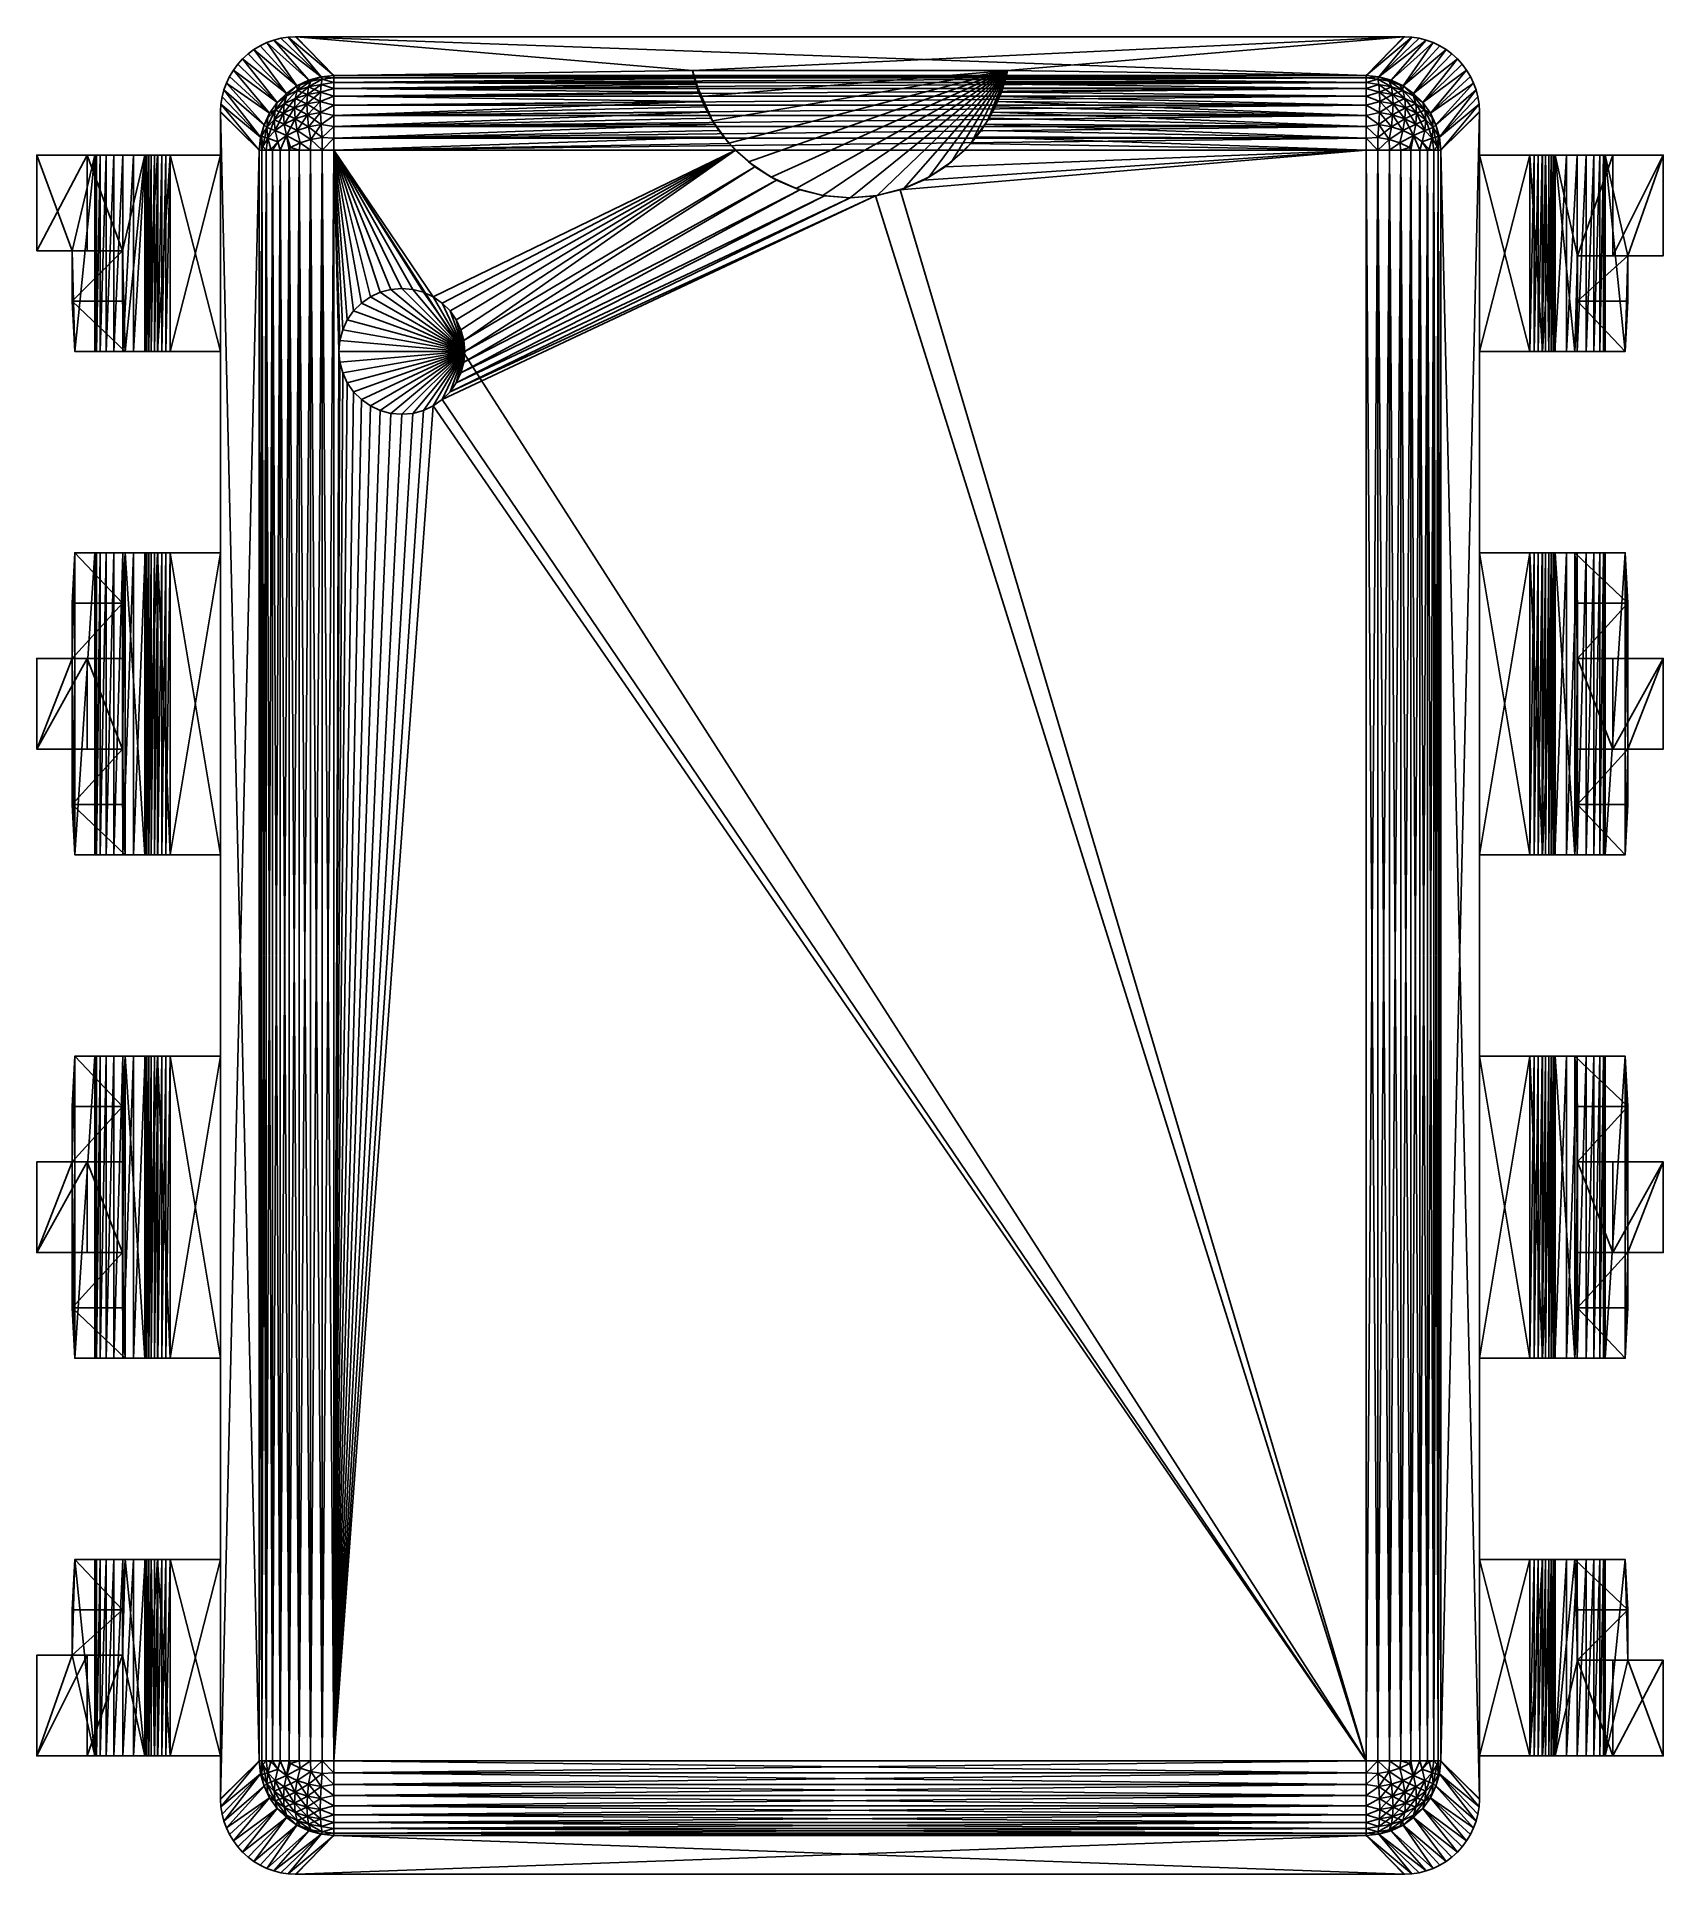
# Model space of a CAD drawing. Extents: x -4.1 to 4.1, y -4.64 to 4.64.
import ezdxf

# ---------------------------------------------------------------- set-up
doc = ezdxf.new("R2010")
doc.units = 0
for name, color, linetype in [('BODY_P0008A_ncl1_1', 250, 'CONTINUOUS'), ('LD_LHALF_P0008A_ncl1_1', 7, 'CONTINUOUS'), ('LD_LHALF_P0008A_ncl1_3', 7, 'CONTINUOUS'), ('LD_RHALF_P0008A_ncl1_1', 7, 'CONTINUOUS'), ('LD_RHALF_P0008A_ncl1_3', 7, 'CONTINUOUS'), ('LEAD_P0008A_ncl1_1', 7, 'CONTINUOUS'), ('LEAD_P0008A_ncl1_3', 7, 'CONTINUOUS'), ('LEAD_P0008A_ncl1_5', 7, 'CONTINUOUS'), ('LEAD_P0008A_ncl1_7', 7, 'CONTINUOUS')]:
    doc.layers.add(name, color=color, linetype=linetype)

msp = doc.modelspace()

# ---------------------------------------------------------------- meshes
at = {"layer": 'BODY_P0008A_ncl1_1', "color": 250}
mesh = msp.add_polyface(dxfattribs=at)
corners = [(-3.088156, 4.496649, 2.230137), (-3.063419, 4.523919, 2.229961), (-3.088156, 4.496649, 2.505496), (-3.110206, 4.467011, 2.230665), (-3.110206, 4.467011, 2.504968), (-3.129336, 4.435341, 2.231538), (-3.129336, 4.435341, 2.504095), (-3.145285, 4.402032, 2.232746), (-3.145285, 4.402032, 2.502887), (-3.157897, 4.367396, 2.234279), (-3.157897, 4.367396, 2.501354), (-3.167099, 4.331674, 2.236124), (-3.167099, 4.331674, 2.499509), (-3.172819, 4.295151, 2.238268), (-3.172819, 4.295151, 2.497365), (-3.036149, 4.548656, 2.230137), (-3.063419, 4.523919, 2.505672), (-3.174982, 4.25819, 2.494944), (-3.006511, 4.570706, 2.230665), (-3.036149, 4.548656, 2.505496), (-2.974841, 4.589836, 2.231538), (-3.006511, 4.570706, 2.504968), (-2.941532, 4.605785, 2.232746), (-2.974841, 4.589836, 2.504095), (-2.906896, 4.618397, 2.234279), (-2.941532, 4.605785, 2.502887), (-2.906896, 4.618397, 2.501354), (-2.889294, 4.303411, 0.83332), (-2.842911, 4.349794, 0.83332), (-2.927187, 4.249912, 0.835513), (-2.955465, 4.190883, 0.839835), (-2.973291, 4.128073, 0.846157), (-2.789412, 4.387687, 0.835513), (-2.927187, 4.249912, 3.90012), (-2.955465, 4.190883, 3.895798), (-2.889294, 4.303411, 3.902314), (-2.842911, 4.349794, 3.902314), (-2.789412, 4.387687, 3.90012), (-2.973291, 4.128073, 3.889476)]
mesh.append_faces([[corners[k] for k in face] for face in [(0, 1, 2), (3, 0, 4), (5, 3, 6), (7, 5, 8), (9, 7, 10), (11, 9, 12), (13, 11, 14), (1, 15, 16), (17, 13, 14), (14, 11, 12), (15, 18, 19), (12, 9, 10), (18, 20, 21), (10, 7, 8), (20, 22, 23), (8, 5, 6), (22, 24, 25), (6, 3, 4), (4, 0, 2), (2, 1, 16), (16, 15, 19), (19, 18, 21), (21, 20, 23), (23, 22, 25), (25, 24, 26), (27, 28, 1), (29, 27, 3), (30, 29, 7), (11, 31, 9), (9, 30, 7), (7, 29, 5), (5, 29, 3), (3, 27, 0), (0, 27, 1), (1, 28, 15), (15, 28, 18), (18, 32, 20), (33, 34, 8), (35, 33, 4), (36, 35, 16), (23, 37, 21), (21, 36, 19), (19, 36, 16), (16, 35, 2), (2, 35, 4), (4, 33, 6), (6, 33, 8), (8, 34, 10), (10, 38, 12)]], dxfattribs={"color": 250})
mesh = msp.add_polyface(dxfattribs=at)
corners = [(-2.906896, 4.618397, 2.234279), (-2.871174, 4.627599, 2.236124), (-2.906896, 4.618397, 2.501354), (-2.834651, 4.633319, 2.238268), (-2.871174, 4.627599, 2.499509), (-2.79769, 4.635482, 2.240689), (-2.834651, 4.633319, 2.497365), (-2.794, 4.6355, 2.240817), (-2.79769, 4.635482, 2.494944), (-2.794, 4.6355, 2.494817), (-2.730383, 4.415965, 0.839835), (-2.667573, 4.433791, 0.846157), (-2.789412, 4.387687, 0.835513), (-2.941532, 4.605785, 2.232746), (-2.842911, 4.349794, 0.83332), (-3.006511, 4.570706, 2.230665), (-2.974841, 4.589836, 2.231538), (-2.789412, 4.387687, 3.90012), (-2.842911, 4.349794, 3.902314), (-3.006511, 4.570706, 2.504968), (-2.730383, 4.415965, 3.895798), (-2.941532, 4.605785, 2.502887), (-2.667573, 4.433791, 3.889476), (-2.974841, 4.589836, 2.504095), (-2.889294, 4.303411, 3.902314), (-2.841512, 4.338111, 3.94102), (-2.789201, 4.363716, 3.970475), (-2.900152, 4.264364, 3.956224), (-2.798625, 4.32428, 4.02515), (-2.853582, 4.29738, 3.994205), (-2.773828, 4.393565, 3.911263), (-2.720113, 4.41093, 3.93124), (-2.73712, 4.344164, 4.048024), (-2.739298, 4.296722, 4.096787), (-2.8018, 4.276516, 4.073542), (-2.857648, 4.249179, 4.042095), (-2.841512, 4.338111, 0.794613), (-2.889294, 4.303411, 0.83332), (-2.900152, 4.264364, 0.779409), (-2.789201, 4.363716, 0.765158), (-2.773828, 4.393565, 0.82437), (-2.798625, 4.32428, 0.710483), (-2.853582, 4.29738, 0.741428), (-2.720113, 4.41093, 0.804394), (-2.8018, 4.276516, 0.662091), (-2.73712, 4.344164, 0.687609), (-2.730657, 4.382643, 0.743385), (-2.857648, 4.249179, 0.693538)]
mesh.append_faces([[corners[k] for k in face] for face in [(0, 1, 2), (1, 3, 4), (3, 5, 6), (5, 7, 8), (2, 1, 4), (4, 3, 6), (6, 5, 8), (8, 7, 9), (10, 11, 0), (12, 10, 13), (14, 12, 15), (16, 12, 13), (13, 10, 0), (0, 11, 1), (1, 11, 3), (17, 18, 19), (20, 17, 21), (22, 20, 2), (6, 22, 4), (4, 22, 2), (2, 20, 21), (21, 17, 23), (24, 18, 25), (25, 17, 26), (27, 24, 25), (18, 17, 25), (28, 29, 26), (17, 20, 30), (26, 17, 30), (31, 26, 30), (29, 27, 25), (26, 29, 25), (26, 32, 28), (28, 33, 34), (34, 29, 28), (29, 34, 35), (12, 14, 36), (36, 37, 38), (12, 39, 40), (10, 12, 40), (14, 37, 36), (41, 39, 42), (42, 36, 38), (39, 43, 40), (39, 12, 36), (42, 39, 36), (44, 45, 41), (41, 46, 39), (41, 47, 44), (47, 41, 42)]], dxfattribs={"color": 250})
mesh = msp.add_polyface(dxfattribs=at)
corners = [(-2.79769, 4.635482, 2.494944), (-2.794, 4.6355, 2.494817), (-2.602844, 4.440637, 3.881342), (-2.794, 4.6355, 2.240817), (-2.79769, 4.635482, 2.240689), (-2.602844, 4.440637, 0.854292), (-2.667573, 4.433791, 0.846157), (-2.834651, 4.633319, 2.238268), (-2.667573, 4.433791, 3.889476), (-2.834651, 4.633319, 2.497365), (-2.671124, 4.356367, 4.062061), (-2.602844, 4.335352, 4.095099), (-2.672232, 4.309123, 4.111052), (-2.662476, 4.421587, 3.943499), (-2.602844, 4.405135, 3.996663), (-2.667837, 4.394258, 4.00561), (-2.602844, 4.42748, 3.940417), (-2.602844, 4.374165, 4.048661), (-2.720113, 4.41093, 3.93124), (-2.602844, 4.289675, 4.134806), (-2.773828, 4.393565, 3.911263), (-2.730383, 4.415965, 3.895798), (-2.730657, 4.382643, 3.992248), (-2.789201, 4.363716, 3.970475), (-2.73712, 4.344164, 4.048024), (-2.739298, 4.296722, 4.096787), (-2.798625, 4.32428, 4.02515), (-2.671124, 4.254034, 4.151018), (-2.602844, 4.42748, 0.795217), (-2.602844, 4.405135, 0.73897), (-2.662476, 4.421587, 0.792134), (-2.602844, 4.289675, 0.600828), (-2.602844, 4.335352, 0.640534), (-2.672232, 4.309123, 0.624581), (-2.602844, 4.374165, 0.686972), (-2.671124, 4.356367, 0.673572), (-2.671124, 4.254034, 0.584615), (-2.667837, 4.394258, 0.730023), (-2.730657, 4.382643, 0.743385), (-2.720113, 4.41093, 0.804394), (-2.789201, 4.363716, 0.765158), (-2.730383, 4.415965, 0.839835), (-2.773828, 4.393565, 0.82437), (-2.739298, 4.296722, 0.638846), (-2.73712, 4.344164, 0.687609), (-2.8018, 4.276516, 0.662091), (-2.798625, 4.32428, 0.710483)]
mesh.append_faces([[corners[k] for k in face] for face in [(0, 1, 2), (3, 4, 5), (6, 5, 7), (7, 5, 4), (2, 8, 9), (0, 2, 9), (10, 11, 12), (13, 14, 15), (2, 16, 8), (16, 14, 13), (17, 11, 10), (18, 8, 13), (11, 19, 12), (20, 21, 18), (15, 17, 10), (14, 17, 15), (21, 8, 18), (8, 16, 13), (15, 22, 13), (22, 23, 18), (13, 22, 18), (10, 22, 15), (22, 10, 24), (12, 24, 10), (24, 12, 25), (24, 23, 22), (25, 26, 24), (27, 25, 12), (28, 5, 6), (29, 28, 30), (28, 6, 30), (31, 32, 33), (32, 34, 35), (36, 31, 33), (34, 29, 37), (33, 32, 35), (35, 34, 37), (37, 30, 38), (38, 39, 40), (37, 29, 30), (6, 41, 39), (30, 6, 39), (38, 30, 39), (39, 41, 42), (35, 43, 33), (43, 35, 44), (37, 44, 35), (44, 37, 38), (44, 45, 43), (38, 46, 44)]], dxfattribs={"color": 250})
mesh = msp.add_polyface(dxfattribs=at)
corners = [(-2.794, 4.6355, 2.494817), (-0.794917, 4.465937, 3.701317), (-2.602844, 4.440637, 3.881342), (-2.369191, 3.346352, 4.209317), (-2.602844, 4.063344, 4.209317), (-2.315733, 3.360676, 4.209317), (-0.577306, 4.063344, 4.209317), (-2.10185, 3.322963, 4.209317), (-2.41935, 3.322963, 4.209317), (-2.2606, 3.3655, 4.209317), (-2.205467, 3.360676, 4.209317), (-2.152009, 3.346352, 4.209317), (-0.787425, 4.433984, 3.916532), (-2.602844, 4.42748, 3.940417), (-0.784847, 4.424174, 3.950626), (-2.602844, 4.405135, 3.996663), (-0.776658, 4.39581, 4.014426), (-2.602844, 4.374165, 4.048661), (-2.602844, 4.289675, 4.134806), (-0.744349, 4.309005, 4.119568), (-2.602844, 4.238287, 4.166778), (-0.717844, 4.254272, 4.158007), (-2.602844, 4.182484, 4.19021), (-2.602844, 4.123676, 4.20451), (-0.636301, 4.129774, 4.203474), (-0.682421, 4.19396, 4.18624), (-2.602844, 4.335352, 4.095099), (-0.763494, 4.356729, 4.07136), (-2.10185, 3.322963, 4.082317), (-2.056515, 3.291219, 4.209317), (-2.056515, 3.291219, 4.082317), (-2.017381, 3.252085, 4.209317), (-2.017381, 3.252085, 4.082317), (-1.985637, 3.20675, 4.209317), (-1.985637, 3.20675, 4.082317), (-2.152009, 3.346352, 4.082317), (-2.205467, 3.360676, 4.082317), (-1.962248, 3.156591, 4.082317), (-2.2606, 3.3655, 4.082317), (-2.315733, 3.360676, 4.082317), (-2.369191, 3.346352, 4.082317), (-2.464685, 3.291219, 4.209317), (-2.41935, 3.322963, 4.082317), (-2.503819, 3.252085, 4.209317), (-2.464685, 3.291219, 4.082317), (-2.503819, 3.252085, 4.082317), (-1.9431, 3.048, 4.082317)]
mesh.append_faces([[corners[k] for k in face] for face in [(0, 1, 2), (3, 4, 5), (4, 6, 7), (8, 4, 3), (5, 4, 9), (9, 4, 10), (10, 4, 11), (11, 4, 7), (2, 12, 13), (13, 14, 15), (15, 16, 17), (18, 19, 20), (20, 21, 22), (4, 23, 24), (23, 22, 25), (18, 26, 19), (26, 17, 27), (11, 7, 28), (7, 29, 30), (29, 31, 32), (31, 33, 34), (10, 11, 35), (9, 10, 36), (33, 37, 34), (5, 9, 38), (31, 34, 32), (3, 5, 39), (29, 32, 30), (8, 3, 40), (7, 30, 28), (41, 8, 42), (11, 28, 35), (43, 41, 44), (10, 35, 36), (9, 36, 38), (5, 38, 39), (3, 39, 40), (8, 40, 42), (41, 42, 44), (43, 44, 45), (46, 45, 44), (46, 44, 42), (46, 42, 40), (46, 40, 39), (46, 39, 38), (46, 38, 36), (46, 36, 35), (46, 35, 28), (46, 28, 30), (46, 30, 32)]], dxfattribs={"color": 250})
mesh = msp.add_polyface(dxfattribs=at)
corners = [(-2.794, 4.6355, 2.494817), (-2.794, 4.6355, 2.240817), (2.794, 4.6355, 2.240817), (-2.602844, 4.440637, 3.881342), (-0.794917, 4.465937, 3.701317), (-0.789096, 4.440637, 3.881342), (-0.754733, 4.333799, 4.09668), (-0.763494, 4.356729, 4.07136), (-0.692797, 4.210439, 3.701317), (-0.770767, 4.377513, 4.04384), (-0.776658, 4.39581, 4.014426), (-0.781299, 4.411402, 3.983318), (-0.754747, 4.333836, 3.701317), (-0.784847, 4.424174, 3.950626), (-0.787425, 4.433984, 3.916532), (-1.9431, 3.048, 4.209317), (-0.480106, 3.979648, 4.209317), (-0.370949, 3.912285, 4.209317), (-0.577306, 4.063344, 4.209317), (-1.947924, 3.103133, 4.209317), (-0.252554, 3.862933, 4.209317), (-1.947924, 2.992867, 4.209317), (-0.127869, 3.832821, 4.209317), (-1.962248, 2.939409, 4.209317), (-2.10185, 3.322963, 4.209317), (-2.056515, 3.291219, 4.209317), (-2.017381, 3.252085, 4.209317), (-1.985637, 3.20675, 4.209317), (-1.962248, 3.156591, 4.209317), (-1.985637, 2.88925, 4.209317), (-2.602844, 4.440637, 0.854292), (2.602844, 4.440637, 0.854292), (-2.602844, 4.123676, 0.531124), (-2.602844, 4.063344, 0.526317), (2.602844, 4.123676, 0.531124), (-2.602844, 4.182484, 0.545423), (2.602844, 4.182484, 0.545423), (-2.602844, 4.238287, 0.568855), (2.602844, 4.238287, 0.568855), (-2.602844, 4.289675, 0.600828), (2.602844, 4.289675, 0.600828), (-2.602844, 4.335352, 0.640534), (2.602844, 4.335352, 0.640534), (-2.602844, 4.374165, 0.686972), (2.602844, 4.374165, 0.686972), (-2.602844, 4.405135, 0.73897), (2.602844, 4.405135, 0.73897), (-2.602844, 4.42748, 0.795217), (2.602844, 4.42748, 0.795217), (-0.636301, 4.129774, 4.203474), (-0.608485, 4.09663, 4.207846), (-2.602844, 4.063344, 4.209317), (-0.717844, 4.254272, 4.158007), (-0.701329, 4.224678, 4.173462), (-2.602844, 4.182484, 4.19021), (-0.732126, 4.28246, 4.140009), (-2.602844, 4.238287, 4.166778), (-0.744349, 4.309005, 4.119568), (-2.602844, 4.335352, 4.095099), (-2.602844, 4.374165, 4.048661), (-2.602844, 4.405135, 3.996663), (-2.602844, 4.42748, 3.940417), (-0.682421, 4.19396, 4.18624), (-0.66086, 4.162295, 4.196257), (-2.602844, 4.123676, 4.20451)]
mesh.append_faces([[corners[k] for k in face] for face in [(0, 1, 2), (3, 4, 5), (6, 7, 8), (7, 9, 8), (9, 10, 8), (10, 11, 12), (11, 13, 12), (13, 14, 12), (14, 5, 12), (5, 4, 12), (10, 12, 8), (15, 16, 17), (18, 16, 19), (17, 20, 21), (20, 22, 23), (24, 18, 25), (25, 18, 26), (26, 18, 27), (27, 18, 28), (28, 18, 19), (19, 16, 15), (15, 17, 21), (21, 20, 23), (23, 22, 29), (1, 30, 31), (32, 33, 34), (35, 32, 36), (37, 35, 38), (39, 37, 40), (41, 39, 42), (43, 41, 44), (45, 43, 46), (47, 45, 48), (30, 47, 31), (49, 50, 51), (52, 53, 54), (55, 52, 56), (57, 55, 56), (7, 6, 58), (10, 9, 59), (11, 10, 60), (13, 11, 60), (14, 13, 61), (5, 14, 3), (50, 18, 51), (62, 63, 64), (63, 49, 64), (53, 62, 54), (6, 57, 58), (9, 7, 59)]], dxfattribs={"color": 250})
mesh = msp.add_polyface(dxfattribs=at)
corners = [(-0.794917, 4.465937, 3.701317), (-2.794, 4.6355, 2.494817), (2.794, 4.6355, 2.494817), (0.480106, 3.979648, 4.209317), (0.370949, 3.912285, 4.209317), (0.39696, 3.926228, 3.701317), (0.252554, 3.862933, 4.209317), (0.127869, 3.832821, 4.209317), (0.137575, 3.834428, 3.701317), (-0.252554, 3.862933, 4.209317), (-0.370949, 3.912285, 4.209317), (-0.27118, 3.869272, 3.701317), (-0.480106, 3.979648, 4.209317), (-0.39696, 3.926228, 3.701317), (-0.577306, 4.063344, 4.209317), (-0.511284, 4.003652, 3.701317), (-0.608485, 4.09663, 4.207846), (-0.610854, 4.099309, 3.701317), (-0.636301, 4.129774, 4.203474), (-0.127869, 3.832821, 4.209317), (-0.137575, 3.834428, 3.701317), (-0.66086, 4.162295, 4.196257), (0, 3.8227, 4.209317), (0, 3.8227, 3.701317), (-0.682421, 4.19396, 4.18624), (-0.701329, 4.224678, 4.173462), (-0.692797, 4.210439, 3.701317), (0.27118, 3.869272, 3.701317), (-0.717844, 4.254272, 4.158007), (0.577306, 4.063344, 4.209317), (0.511284, 4.003652, 3.701317), (-0.732126, 4.28246, 4.140009), (-0.744349, 4.309005, 4.119568), (-0.754733, 4.333799, 4.09668), (0.610854, 4.099309, 3.701317), (0.608485, 4.09663, 4.207846), (0.66086, 4.162295, 4.196257), (0.636301, 4.129774, 4.203474), (-1.985637, 2.88925, 4.209317), (-2.017381, 2.843915, 4.209317), (0.794917, 4.465937, 3.701317), (-0.754747, 4.333836, 3.701317)]
mesh.append_faces([[corners[k] for k in face] for face in [(0, 1, 2), (3, 4, 5), (6, 7, 8), (9, 10, 11), (10, 12, 13), (12, 14, 15), (14, 16, 17), (16, 18, 17), (19, 9, 20), (18, 21, 17), (22, 19, 23), (21, 24, 17), (7, 22, 23), (24, 25, 26), (4, 6, 27), (25, 28, 26), (29, 3, 30), (28, 31, 26), (31, 32, 26), (32, 33, 26), (24, 26, 17), (14, 17, 15), (12, 15, 13), (10, 13, 11), (9, 11, 20), (19, 20, 23), (7, 23, 8), (6, 8, 27), (4, 27, 5), (3, 5, 30), (29, 30, 34), (29, 34, 35), (34, 36, 37), (34, 37, 35), (19, 22, 38), (22, 7, 39), (0, 40, 41), (41, 40, 26), (26, 40, 17), (17, 40, 15), (15, 40, 13), (13, 40, 11), (11, 40, 20), (20, 40, 23), (23, 40, 8), (8, 40, 27), (27, 40, 5), (5, 40, 30), (30, 40, 34)]], dxfattribs={"color": 250})
mesh = msp.add_polyface(dxfattribs=at)
corners = [(2.794, 4.6355, 2.494817), (-2.794, 4.6355, 2.494817), (2.794, 4.6355, 2.240817), (0.789096, 4.440637, 3.881342), (0.794917, 4.465937, 3.701317), (2.602844, 4.440637, 3.881342), (-0.794917, 4.465937, 3.701317), (0.610854, 4.099309, 3.701317), (0.692797, 4.210439, 3.701317), (0.682421, 4.19396, 4.18624), (0.754747, 4.333836, 3.701317), (0.776658, 4.39581, 4.014426), (0.787425, 4.433984, 3.916532), (0.784847, 4.424174, 3.950626), (0.781299, 4.411402, 3.983318), (0.770767, 4.377513, 4.04384), (0.763494, 4.356729, 4.07136), (0.754733, 4.333799, 4.09668), (0.744349, 4.309005, 4.119568), (0.732126, 4.28246, 4.140009), (0.717844, 4.254272, 4.158007), (0.701329, 4.224678, 4.173462), (0.66086, 4.162295, 4.196257), (0.577306, 4.063344, 4.209317), (2.602844, 4.063344, 4.209317), (0.480106, 3.979648, 4.209317), (0.370949, 3.912285, 4.209317), (0.252554, 3.862933, 4.209317), (2.602844, 4.42748, 3.940417), (2.602844, 4.405135, 3.996663), (2.602844, 4.374165, 4.048661), (2.602844, 4.335352, 4.095099), (2.602844, 4.289675, 4.134806), (2.602844, 4.238287, 4.166778), (2.602844, 4.182484, 4.19021), (0.636301, 4.129774, 4.203474), (0.608485, 4.09663, 4.207846), (2.602844, 4.123676, 4.20451), (-2.794, 4.6355, 2.240817), (2.602844, 4.440637, 0.854292), (-2.602844, 4.42748, 0.795217), (2.602844, 4.42748, 0.795217), (-2.602844, 4.405135, 0.73897), (2.602844, 4.405135, 0.73897), (-2.602844, 4.374165, 0.686972), (2.602844, 4.374165, 0.686972), (-2.602844, 4.335352, 0.640534), (2.602844, 4.335352, 0.640534), (-2.602844, 4.289675, 0.600828), (2.602844, 4.289675, 0.600828), (-2.602844, 4.238287, 0.568855), (2.602844, 4.238287, 0.568855), (-2.602844, 4.182484, 0.545423), (2.602844, 4.182484, 0.545423), (-2.602844, 4.123676, 0.531124), (2.602844, 4.123676, 0.531124), (-2.602844, 4.063344, 0.526317), (2.602844, 4.063344, 0.526317)]
mesh.append_faces([[corners[k] for k in face] for face in [(0, 1, 2), (3, 4, 5), (4, 6, 0), (7, 8, 9), (8, 10, 11), (10, 4, 3), (10, 3, 12), (10, 12, 13), (10, 13, 14), (10, 14, 11), (8, 11, 15), (8, 15, 16), (8, 16, 17), (8, 17, 18), (8, 18, 19), (8, 19, 20), (8, 20, 21), (8, 21, 9), (7, 9, 22), (23, 24, 25), (25, 24, 26), (26, 24, 27), (3, 5, 12), (12, 28, 13), (13, 29, 14), (14, 29, 11), (11, 30, 15), (16, 31, 17), (17, 32, 18), (18, 33, 19), (19, 33, 20), (20, 34, 21), (35, 24, 36), (36, 24, 23), (9, 37, 22), (22, 37, 35), (21, 34, 9), (15, 30, 16), (2, 38, 39), (39, 40, 41), (41, 42, 43), (43, 44, 45), (45, 46, 47), (47, 48, 49), (49, 50, 51), (51, 52, 53), (53, 54, 55), (55, 56, 57), (7, 4, 8), (8, 4, 10)]], dxfattribs={"color": 250})
mesh = msp.add_polyface(dxfattribs=at)
corners = [(2.602844, 4.440637, 3.881342), (0.794917, 4.465937, 3.701317), (2.794, 4.6355, 2.494817), (2.602844, 4.238287, 4.166778), (2.602844, 4.182484, 4.19021), (0.717844, 4.254272, 4.158007), (2.602844, 4.289675, 4.134806), (0.744349, 4.309005, 4.119568), (2.602844, 4.335352, 4.095099), (0.754733, 4.333799, 4.09668), (2.602844, 4.405135, 3.996663), (2.602844, 4.374165, 4.048661), (0.776658, 4.39581, 4.014426), (2.602844, 4.42748, 3.940417), (0.784847, 4.424174, 3.950626), (0.787425, 4.433984, 3.916532), (2.602844, 4.063344, 4.209317), (0.636301, 4.129774, 4.203474), (2.602844, 4.123676, 4.20451), (0.682421, 4.19396, 4.18624), (0.763494, 4.356729, 4.07136), (2.667573, 4.433791, 3.889476), (2.662476, 4.421587, 3.943499), (2.667837, 4.192858, 4.180684), (2.671124, 4.254034, 4.151018), (2.663176, 4.063344, 4.20451), (2.662476, 4.127549, 4.199103), (2.672232, 4.309123, 4.111052), (2.720113, 4.116891, 4.186844), (2.671124, 4.356367, 4.062061), (2.667837, 4.394258, 4.00561), (2.720113, 4.41093, 3.93124), (2.602844, 4.123676, 0.531124), (2.663176, 4.063344, 0.531124), (2.662476, 4.127549, 0.53653), (2.720113, 4.116891, 0.548789), (2.671124, 4.356367, 0.673572), (2.602844, 4.335352, 0.640534), (2.672232, 4.309123, 0.624581), (2.662476, 4.421587, 0.792134), (2.602844, 4.405135, 0.73897), (2.667837, 4.394258, 0.730023), (2.602844, 4.440637, 0.854292), (2.602844, 4.42748, 0.795217), (2.667573, 4.433791, 0.846157), (2.602844, 4.063344, 0.526317), (2.602844, 4.374165, 0.686972), (2.720113, 4.41093, 0.804394), (2.602844, 4.289675, 0.600828), (2.602844, 4.238287, 0.568855), (2.671124, 4.254034, 0.584615), (2.602844, 4.182484, 0.545423), (2.667837, 4.192858, 0.554949)]
mesh.append_faces([[corners[k] for k in face] for face in [(0, 1, 2), (3, 4, 5), (6, 3, 7), (8, 6, 9), (10, 11, 12), (13, 10, 14), (0, 13, 15), (16, 17, 18), (18, 19, 4), (8, 20, 11), (13, 0, 21), (10, 13, 22), (23, 3, 24), (16, 18, 25), (13, 21, 22), (18, 4, 26), (25, 18, 26), (6, 8, 27), (3, 6, 24), (28, 25, 26), (4, 23, 26), (4, 3, 23), (8, 11, 29), (24, 6, 27), (11, 10, 30), (27, 8, 29), (29, 11, 30), (30, 10, 22), (22, 21, 31), (23, 28, 26), (32, 33, 34), (34, 33, 35), (36, 37, 38), (39, 40, 41), (42, 43, 44), (32, 45, 33), (43, 40, 39), (46, 37, 36), (47, 44, 39), (48, 49, 50), (37, 48, 38), (41, 46, 36), (40, 46, 41), (49, 51, 52), (38, 48, 50), (51, 32, 34), (50, 49, 52), (52, 51, 34), (44, 43, 39)]], dxfattribs={"color": 250})
mesh = msp.add_polyface(dxfattribs=at)
corners = [(2.79769, 4.635482, 2.494944), (2.602844, 4.440637, 3.881342), (2.794, 4.6355, 2.494817), (2.773828, 4.099526, 4.166867), (2.721984, 4.063344, 4.19021), (2.720113, 4.116891, 4.186844), (2.777787, 4.063344, 4.166778), (2.663176, 4.063344, 4.20451), (2.730657, 4.181243, 4.167323), (2.789201, 4.162316, 4.14555), (2.667837, 4.394258, 4.00561), (2.662476, 4.421587, 3.943499), (2.730657, 4.382643, 3.992248), (2.720113, 4.41093, 3.93124), (2.789201, 4.363716, 3.970475), (2.667573, 4.433791, 3.889476), (2.730383, 4.415965, 3.895798), (2.773828, 4.393565, 3.911263), (2.667837, 4.192858, 4.180684), (2.671124, 4.254034, 4.151018), (2.73712, 4.241831, 4.136981), (2.672232, 4.309123, 4.111052), (2.739298, 4.296722, 4.096787), (2.798625, 4.221947, 4.114107), (2.671124, 4.356367, 4.062061), (2.73712, 4.344164, 4.048024), (2.8018, 4.276516, 4.073542), (2.798625, 4.32428, 4.02515), (2.834651, 4.633319, 2.497365), (2.794, 4.6355, 2.240817), (2.602844, 4.440637, 0.854292), (2.79769, 4.635482, 2.240689), (2.834651, 4.633319, 2.238268), (2.667573, 4.433791, 0.846157), (2.773828, 4.393565, 0.82437), (2.730383, 4.415965, 0.839835), (2.720113, 4.41093, 0.804394), (2.663176, 4.063344, 0.531124), (2.721984, 4.063344, 0.545423), (2.720113, 4.116891, 0.548789), (2.777787, 4.063344, 0.568855), (2.773828, 4.099526, 0.568766), (2.730657, 4.181243, 0.568311), (2.789201, 4.162316, 0.590083), (2.667837, 4.394258, 0.730023), (2.730657, 4.382643, 0.743385), (2.662476, 4.421587, 0.792134), (2.789201, 4.363716, 0.765158), (2.671124, 4.356367, 0.673572), (2.73712, 4.344164, 0.687609), (2.672232, 4.309123, 0.624581), (2.739298, 4.296722, 0.638846), (2.798625, 4.32428, 0.710483), (2.671124, 4.254034, 0.584615), (2.73712, 4.241831, 0.598652), (2.667837, 4.192858, 0.554949), (2.662476, 4.127549, 0.53653), (2.798625, 4.221947, 0.621526)]
mesh.append_faces([[corners[k] for k in face] for face in [(0, 1, 2), (3, 4, 5), (6, 4, 3), (4, 7, 5), (8, 9, 5), (10, 11, 12), (12, 13, 14), (15, 16, 13), (12, 11, 13), (13, 16, 17), (5, 18, 8), (19, 8, 18), (8, 19, 20), (21, 20, 19), (20, 21, 22), (20, 9, 8), (22, 23, 20), (24, 22, 21), (22, 24, 25), (10, 25, 24), (25, 10, 12), (25, 26, 22), (12, 27, 25), (15, 1, 28), (28, 1, 0), (29, 30, 31), (32, 31, 30), (33, 32, 30), (34, 35, 36), (35, 33, 36), (37, 38, 39), (38, 40, 41), (42, 39, 43), (44, 45, 46), (45, 47, 36), (46, 45, 36), (39, 38, 41), (48, 45, 44), (45, 48, 49), (50, 49, 48), (49, 50, 51), (49, 47, 45), (51, 52, 49), (53, 51, 50), (51, 53, 54), (55, 54, 53), (54, 55, 42), (56, 42, 55), (42, 56, 39), (42, 57, 54)]], dxfattribs={"color": 250})
mesh = msp.add_polyface(dxfattribs=at)
corners = [(2.789412, 4.387687, 3.90012), (2.842911, 4.349794, 3.902314), (2.841512, 4.338111, 3.94102), (2.889294, 4.303411, 3.902314), (2.900152, 4.264364, 3.956224), (2.789201, 4.363716, 3.970475), (2.773828, 4.393565, 3.911263), (2.730383, 4.415965, 3.895798), (2.798625, 4.32428, 4.02515), (2.853582, 4.29738, 3.994205), (2.720113, 4.41093, 3.93124), (2.8018, 4.276516, 4.073542), (2.73712, 4.344164, 4.048024), (2.730657, 4.382643, 3.992248), (2.857648, 4.249179, 4.042095), (2.667573, 4.433791, 3.889476), (2.906896, 4.618397, 2.501354), (2.941532, 4.605785, 2.502887), (3.006511, 4.570706, 2.504968), (2.974841, 4.589836, 2.504095), (2.871174, 4.627599, 2.499509), (2.834651, 4.633319, 2.497365), (2.906896, 4.618397, 2.234279), (2.871174, 4.627599, 2.236124), (2.79769, 4.635482, 2.494944), (2.834651, 4.633319, 2.238268), (2.794, 4.6355, 2.494817), (2.79769, 4.635482, 2.240689), (2.794, 4.6355, 2.240817), (2.667573, 4.433791, 0.846157), (2.941532, 4.605785, 2.232746), (2.730383, 4.415965, 0.839835), (2.974841, 4.589836, 2.231538), (2.789412, 4.387687, 0.835513), (2.842911, 4.349794, 0.83332), (3.006511, 4.570706, 2.230665), (2.889294, 4.303411, 0.83332), (2.841512, 4.338111, 0.794613), (2.789201, 4.363716, 0.765158), (2.900152, 4.264364, 0.779409), (2.798625, 4.32428, 0.710483), (2.853582, 4.29738, 0.741428), (2.773828, 4.393565, 0.82437), (2.720113, 4.41093, 0.804394), (2.73712, 4.344164, 0.687609), (2.739298, 4.296722, 0.638846), (2.8018, 4.276516, 0.662091), (2.857648, 4.249179, 0.693538)]
mesh.append_faces([[corners[k] for k in face] for face in [(0, 1, 2), (2, 3, 4), (0, 5, 6), (7, 0, 6), (1, 3, 2), (8, 5, 9), (9, 2, 4), (5, 10, 6), (5, 0, 2), (9, 5, 2), (11, 12, 8), (8, 13, 5), (8, 14, 11), (14, 8, 9), (7, 15, 16), (0, 7, 17), (1, 0, 18), (19, 0, 17), (17, 7, 16), (16, 15, 20), (20, 15, 21), (16, 20, 22), (20, 21, 23), (21, 24, 25), (24, 26, 27), (22, 20, 23), (23, 21, 25), (25, 24, 27), (27, 26, 28), (23, 25, 29), (22, 23, 29), (30, 22, 31), (32, 30, 33), (34, 35, 33), (33, 30, 31), (31, 22, 29), (36, 34, 37), (37, 33, 38), (39, 36, 37), (34, 33, 37), (40, 41, 38), (33, 31, 42), (38, 33, 42), (43, 38, 42), (41, 39, 37), (38, 41, 37), (38, 44, 40), (40, 45, 46), (46, 41, 40), (41, 46, 47)]], dxfattribs={"color": 250})
mesh = msp.add_polyface(dxfattribs=at)
corners = [(2.889294, 4.303411, 3.902314), (2.842911, 4.349794, 3.902314), (3.063419, 4.523919, 2.505672), (2.927187, 4.249912, 3.90012), (3.110206, 4.467011, 2.504968), (2.955465, 4.190883, 3.895798), (3.145285, 4.402032, 2.502887), (3.167099, 4.331674, 2.499509), (2.973291, 4.128073, 3.889476), (3.157897, 4.367396, 2.501354), (3.129336, 4.435341, 2.504095), (3.088156, 4.496649, 2.505496), (3.036149, 4.548656, 2.505496), (3.006511, 4.570706, 2.504968), (2.789412, 4.387687, 3.90012), (2.974841, 4.589836, 2.504095), (3.088156, 4.496649, 2.230137), (3.110206, 4.467011, 2.230665), (3.129336, 4.435341, 2.231538), (3.145285, 4.402032, 2.232746), (3.157897, 4.367396, 2.234279), (3.167099, 4.331674, 2.236124), (3.172819, 4.295151, 2.497365), (3.172819, 4.295151, 2.238268), (3.063419, 4.523919, 2.229961), (3.174982, 4.25819, 2.240689), (3.036149, 4.548656, 2.230137), (3.006511, 4.570706, 2.230665), (2.941532, 4.605785, 2.502887), (2.974841, 4.589836, 2.231538), (2.906896, 4.618397, 2.501354), (2.941532, 4.605785, 2.232746), (2.906896, 4.618397, 2.234279), (2.789412, 4.387687, 0.835513), (2.842911, 4.349794, 0.83332), (2.889294, 4.303411, 0.83332), (2.927187, 4.249912, 0.835513), (2.955465, 4.190883, 0.839835), (2.973291, 4.128073, 0.846157), (2.900152, 4.264364, 0.779409)]
mesh.append_faces([[corners[k] for k in face] for face in [(0, 1, 2), (3, 0, 4), (5, 3, 6), (7, 8, 9), (9, 5, 6), (6, 3, 10), (10, 3, 4), (4, 0, 11), (11, 0, 2), (2, 1, 12), (12, 1, 13), (13, 14, 15), (11, 2, 16), (4, 11, 17), (10, 4, 18), (6, 10, 19), (9, 6, 20), (7, 9, 21), (22, 7, 23), (2, 12, 24), (25, 22, 23), (23, 7, 21), (12, 13, 26), (21, 9, 20), (13, 15, 27), (20, 6, 19), (15, 28, 29), (19, 10, 18), (28, 30, 31), (18, 4, 17), (17, 11, 16), (16, 2, 24), (24, 12, 26), (26, 13, 27), (27, 15, 29), (29, 28, 31), (31, 30, 32), (27, 29, 33), (26, 27, 34), (24, 26, 34), (16, 24, 35), (17, 16, 35), (18, 17, 36), (19, 18, 36), (20, 19, 37), (21, 20, 38), (37, 19, 36), (36, 17, 35), (35, 24, 34), (36, 35, 39)]], dxfattribs={"color": 250})
mesh = msp.add_polyface(dxfattribs=at)
corners = [(-3.174982, 4.25819, 2.240689), (-3.172819, 4.295151, 2.238268), (-3.174982, 4.25819, 2.494944), (-3.175, 4.2545, 2.240817), (-3.175, 4.2545, 2.494817), (-2.973291, 4.128073, 0.846157), (-2.955465, 4.190883, 0.839835), (-3.157897, 4.367396, 2.234279), (-2.980137, 4.063344, 0.854292), (-3.167099, 4.331674, 2.236124), (-2.980137, 4.063344, 3.881342), (-2.973291, 4.128073, 3.889476), (-3.172819, 4.295151, 2.497365), (-2.955465, 4.190883, 3.895798), (-3.157897, 4.367396, 2.501354), (-3.167099, 4.331674, 2.499509), (-2.968064, 4.134536, 3.910213), (-2.942194, 4.176982, 3.959042), (-2.96698, 4.063344, 3.940417), (-2.944635, 4.063344, 3.996663), (-2.962236, 4.082233, 3.953385), (-2.936779, 4.124002, 4.001434), (-2.920704, 4.069086, 4.038301), (-2.927187, 4.249912, 3.90012), (-2.900152, 4.264364, 3.956224), (-2.936779, 4.226335, 3.912477), (-2.904974, 4.215628, 4.003498), (-2.913665, 4.063344, 4.048661), (-2.885841, 4.105284, 4.079942), (-2.900152, 4.162031, 4.045181), (-2.962236, 4.082233, 0.782248), (-2.944635, 4.063344, 0.73897), (-2.936779, 4.124002, 0.734199), (-2.96698, 4.063344, 0.795217), (-2.900152, 4.264364, 0.779409), (-2.927187, 4.249912, 0.835513), (-2.936779, 4.226335, 0.823156), (-2.942194, 4.176982, 0.776591), (-2.968064, 4.134536, 0.82542), (-2.904974, 4.215628, 0.732135), (-2.913665, 4.063344, 0.686972), (-2.920704, 4.069086, 0.697332)]
mesh.append_faces([[corners[k] for k in face] for face in [(0, 1, 2), (3, 0, 4), (4, 0, 2), (5, 6, 7), (8, 5, 1), (0, 8, 1), (1, 5, 9), (3, 8, 0), (2, 10, 4), (11, 10, 12), (13, 11, 14), (15, 11, 12), (12, 10, 2), (16, 13, 17), (10, 11, 18), (11, 13, 16), (19, 18, 20), (19, 21, 22), (23, 24, 25), (18, 16, 20), (17, 25, 24), (26, 17, 24), (13, 23, 25), (17, 13, 25), (18, 11, 16), (17, 21, 16), (27, 19, 22), (21, 28, 22), (21, 19, 20), (16, 21, 20), (29, 17, 26), (17, 29, 21), (30, 31, 32), (8, 33, 5), (34, 35, 36), (6, 37, 36), (6, 5, 38), (38, 33, 30), (39, 34, 37), (33, 31, 30), (31, 40, 41), (32, 31, 41), (5, 33, 38), (32, 37, 30), (37, 6, 38), (30, 37, 38), (35, 6, 36), (37, 34, 36), (32, 39, 37)]], dxfattribs={"color": 250})
mesh = msp.add_polyface(dxfattribs=at)
corners = [(2.936779, 4.124002, 4.001434), (2.920704, 4.069086, 4.038301), (2.885841, 4.105284, 4.079942), (2.962236, 4.082233, 3.953385), (2.944635, 4.063344, 3.996663), (2.980137, 4.063344, 3.881342), (2.96698, 4.063344, 3.940417), (2.973291, 4.128073, 3.889476), (2.900152, 4.264364, 3.956224), (2.927187, 4.249912, 3.90012), (2.936779, 4.226335, 3.912477), (2.955465, 4.190883, 3.895798), (2.942194, 4.176982, 3.959042), (2.968064, 4.134536, 3.910213), (2.904974, 4.215628, 4.003498), (2.913665, 4.063344, 4.048661), (3.157897, 4.367396, 2.501354), (3.172819, 4.295151, 2.497365), (3.174982, 4.25819, 2.494944), (3.167099, 4.331674, 2.499509), (3.174982, 4.25819, 2.240689), (3.175, 4.2545, 2.494817), (3.175, 4.2545, 2.240817), (2.980137, 4.063344, 0.854292), (3.172819, 4.295151, 2.238268), (3.167099, 4.331674, 2.236124), (2.973291, 4.128073, 0.846157), (3.157897, 4.367396, 2.234279), (2.955465, 4.190883, 0.839835), (2.968064, 4.134536, 0.82542), (2.942194, 4.176982, 0.776591), (2.96698, 4.063344, 0.795217), (2.944635, 4.063344, 0.73897), (2.962236, 4.082233, 0.782248), (2.936779, 4.124002, 0.734199), (2.920704, 4.069086, 0.697332), (2.927187, 4.249912, 0.835513), (2.900152, 4.264364, 0.779409), (2.936779, 4.226335, 0.823156), (2.904974, 4.215628, 0.732135), (2.913665, 4.063344, 0.686972), (2.885841, 4.105284, 0.655691), (2.900152, 4.162031, 0.690452)]
mesh.append_faces([[corners[k] for k in face] for face in [(0, 1, 2), (3, 4, 0), (5, 6, 7), (8, 9, 10), (11, 12, 10), (11, 7, 13), (13, 6, 3), (14, 8, 12), (6, 4, 3), (4, 15, 1), (0, 4, 1), (7, 6, 13), (0, 12, 3), (12, 11, 13), (3, 12, 13), (9, 11, 10), (12, 8, 10), (0, 14, 12), (7, 11, 16), (5, 7, 17), (18, 5, 17), (17, 7, 19), (18, 17, 20), (21, 18, 22), (22, 18, 20), (18, 21, 5), (20, 23, 22), (24, 25, 26), (20, 24, 23), (23, 24, 26), (26, 27, 28), (29, 28, 30), (23, 26, 31), (26, 28, 29), (32, 31, 33), (32, 34, 35), (36, 37, 38), (31, 29, 33), (30, 38, 37), (39, 30, 37), (28, 36, 38), (30, 28, 38), (31, 26, 29), (30, 34, 29), (40, 32, 35), (34, 41, 35), (34, 32, 33), (29, 34, 33), (42, 30, 39), (30, 42, 34)]], dxfattribs={"color": 250})
mesh = msp.add_polyface(dxfattribs=at)
corners = [(-2.874852, 4.063344, 4.095099), (-2.913665, 4.063344, 4.048661), (-2.885841, 4.105284, 4.079942), (-2.853582, 4.195047, 4.083162), (-2.841512, 4.136711, 4.116094), (-2.900152, 4.162031, 4.045181), (-2.829175, 4.063344, 4.134806), (-2.821825, 4.076033, 4.139841), (-2.927187, 4.249912, 3.90012), (-2.889294, 4.303411, 3.902314), (-2.900152, 4.264364, 3.956224), (-2.777787, 4.063344, 4.166778), (-2.920704, 4.069086, 4.038301), (-2.789201, 4.162316, 4.14555), (-2.773828, 4.099526, 4.166867), (-2.936779, 4.124002, 4.001434), (-2.720113, 4.116891, 4.186844), (-2.8018, 4.276516, 4.073542), (-2.73712, 4.241831, 4.136981), (-2.798625, 4.221947, 4.114107), (-2.730657, 4.181243, 4.167323), (-2.857648, 4.249179, 4.042095), (-2.853582, 4.29738, 3.994205), (-2.904974, 4.215628, 4.003498), (-2.913665, 4.063344, 0.686972), (-2.874852, 4.063344, 0.640534), (-2.885841, 4.105284, 0.655691), (-2.936779, 4.124002, 0.734199), (-2.920704, 4.069086, 0.697332), (-2.829175, 4.063344, 0.600828), (-2.841512, 4.136711, 0.619539), (-2.821825, 4.076033, 0.595792), (-2.777787, 4.063344, 0.568855), (-2.773828, 4.099526, 0.568766), (-2.853582, 4.195047, 0.652471), (-2.900152, 4.162031, 0.690452), (-2.889294, 4.303411, 0.83332), (-2.927187, 4.249912, 0.835513), (-2.900152, 4.264364, 0.779409), (-2.789201, 4.162316, 0.590083), (-2.720113, 4.116891, 0.548789), (-2.73712, 4.241831, 0.598652), (-2.798625, 4.221947, 0.621526), (-2.739298, 4.296722, 0.638846), (-2.8018, 4.276516, 0.662091), (-2.857648, 4.249179, 0.693538), (-2.904974, 4.215628, 0.732135), (-2.853582, 4.29738, 0.741428)]
mesh.append_faces([[corners[k] for k in face] for face in [(0, 1, 2), (3, 4, 5), (6, 0, 4), (6, 4, 7), (8, 9, 10), (11, 6, 7), (2, 1, 12), (13, 14, 4), (2, 15, 5), (13, 16, 14), (14, 11, 7), (4, 14, 7), (4, 0, 2), (5, 4, 2), (17, 18, 19), (19, 20, 13), (19, 21, 17), (21, 19, 3), (13, 3, 19), (3, 13, 4), (21, 10, 22), (10, 21, 23), (3, 23, 21), (23, 3, 5), (24, 25, 26), (27, 28, 26), (25, 29, 30), (25, 30, 26), (31, 32, 33), (34, 35, 30), (29, 32, 31), (36, 37, 38), (24, 26, 28), (39, 30, 33), (40, 39, 33), (30, 29, 31), (33, 30, 31), (35, 27, 26), (30, 35, 26), (39, 41, 42), (42, 43, 44), (42, 30, 39), (30, 42, 34), (44, 34, 42), (34, 44, 45), (45, 35, 34), (35, 45, 46), (46, 27, 35), (47, 46, 45), (46, 47, 38)]], dxfattribs={"color": 250})
mesh = msp.add_polyface(dxfattribs=at)
corners = [(-2.5781, 3.048, 4.209317), (-2.602844, 4.063344, 4.209317), (-2.573276, 3.103133, 4.209317), (-2.558952, 3.156591, 4.209317), (-2.535563, 3.20675, 4.209317), (-2.503819, 3.252085, 4.209317), (-2.464685, 3.291219, 4.209317), (-2.41935, 3.322963, 4.209317), (-2.602844, 4.123676, 4.20451), (-2.663176, 4.063344, 4.20451), (-2.662476, 4.127549, 4.199103), (-2.720113, 4.116891, 4.186844), (-2.602844, 4.289675, 4.134806), (-2.602844, 4.238287, 4.166778), (-2.671124, 4.254034, 4.151018), (-2.602844, 4.182484, 4.19021), (-2.667837, 4.192858, 4.180684), (-2.672232, 4.309123, 4.111052), (-2.721984, 4.063344, 4.19021), (-2.777787, 4.063344, 4.166778), (-2.773828, 4.099526, 4.166867), (-2.730657, 4.181243, 4.167323), (-2.789201, 4.162316, 4.14555), (-2.739298, 4.296722, 4.096787), (-2.73712, 4.241831, 4.136981), (-2.8018, 4.276516, 4.073542), (-2.798625, 4.221947, 4.114107), (-2.667837, 4.192858, 0.554949), (-2.602844, 4.238287, 0.568855), (-2.671124, 4.254034, 0.584615), (-2.602844, 4.063344, 0.526317), (-2.602844, 4.123676, 0.531124), (-2.663176, 4.063344, 0.531124), (-2.602844, 4.182484, 0.545423), (-2.662476, 4.127549, 0.53653), (-2.773828, 4.099526, 0.568766), (-2.721984, 4.063344, 0.545423), (-2.720113, 4.116891, 0.548789), (-2.602844, 4.289675, 0.600828), (-2.777787, 4.063344, 0.568855), (-2.730657, 4.181243, 0.568311), (-2.789201, 4.162316, 0.590083), (-2.73712, 4.241831, 0.598652), (-2.672232, 4.309123, 0.624581), (-2.739298, 4.296722, 0.638846), (-2.798625, 4.221947, 0.621526), (-2.503819, 3.252085, 4.082317), (-2.535563, 3.20675, 4.082317)]
mesh.append_faces([[corners[k] for k in face] for face in [(0, 1, 2), (2, 1, 3), (3, 1, 4), (4, 1, 5), (5, 1, 6), (6, 1, 7), (8, 9, 10), (10, 9, 11), (8, 1, 9), (12, 13, 14), (13, 15, 16), (17, 12, 14), (15, 8, 10), (14, 13, 16), (16, 15, 10), (9, 18, 11), (18, 19, 20), (21, 11, 22), (11, 18, 20), (23, 14, 24), (16, 24, 14), (24, 16, 21), (10, 21, 16), (21, 10, 11), (24, 25, 23), (21, 26, 24), (27, 28, 29), (30, 31, 32), (31, 33, 34), (32, 31, 34), (35, 36, 37), (28, 38, 29), (39, 36, 35), (36, 32, 37), (40, 41, 37), (37, 32, 34), (33, 27, 34), (33, 28, 27), (27, 37, 34), (37, 27, 40), (29, 40, 27), (40, 29, 42), (43, 42, 29), (42, 43, 44), (42, 41, 40), (44, 45, 42), (4, 5, 46), (3, 4, 47), (4, 46, 47)]], dxfattribs={"color": 250})
mesh = msp.add_polyface(dxfattribs=at)
corners = [(2.913665, 4.063344, 4.048661), (2.874852, 4.063344, 4.095099), (2.885841, 4.105284, 4.079942), (2.829175, 4.063344, 4.134806), (2.841512, 4.136711, 4.116094), (2.821825, 4.076033, 4.139841), (2.777787, 4.063344, 4.166778), (2.773828, 4.099526, 4.166867), (2.853582, 4.195047, 4.083162), (2.900152, 4.162031, 4.045181), (2.889294, 4.303411, 3.902314), (2.927187, 4.249912, 3.90012), (2.900152, 4.264364, 3.956224), (2.920704, 4.069086, 4.038301), (2.789201, 4.162316, 4.14555), (2.720113, 4.116891, 4.186844), (2.936779, 4.124002, 4.001434), (2.73712, 4.241831, 4.136981), (2.798625, 4.221947, 4.114107), (2.739298, 4.296722, 4.096787), (2.8018, 4.276516, 4.073542), (2.857648, 4.249179, 4.042095), (2.904974, 4.215628, 4.003498), (2.853582, 4.29738, 3.994205), (2.874852, 4.063344, 0.640534), (2.913665, 4.063344, 0.686972), (2.885841, 4.105284, 0.655691), (2.853582, 4.195047, 0.652471), (2.841512, 4.136711, 0.619539), (2.900152, 4.162031, 0.690452), (2.829175, 4.063344, 0.600828), (2.821825, 4.076033, 0.595792), (2.777787, 4.063344, 0.568855), (2.920704, 4.069086, 0.697332), (2.789201, 4.162316, 0.590083), (2.773828, 4.099526, 0.568766), (2.936779, 4.124002, 0.734199), (2.720113, 4.116891, 0.548789), (2.73712, 4.241831, 0.598652), (2.8018, 4.276516, 0.662091), (2.739298, 4.296722, 0.638846), (2.798625, 4.221947, 0.621526), (2.730657, 4.181243, 0.568311), (2.857648, 4.249179, 0.693538), (2.900152, 4.264364, 0.779409), (2.853582, 4.29738, 0.741428), (2.904974, 4.215628, 0.732135)]
mesh.append_faces([[corners[k] for k in face] for face in [(0, 1, 2), (1, 3, 4), (1, 4, 2), (5, 6, 7), (8, 9, 4), (3, 6, 5), (10, 11, 12), (0, 2, 13), (14, 4, 7), (15, 14, 7), (4, 3, 5), (7, 4, 5), (9, 16, 2), (4, 9, 2), (14, 17, 18), (18, 19, 20), (18, 4, 14), (4, 18, 8), (20, 8, 18), (8, 20, 21), (21, 9, 8), (9, 21, 22), (22, 16, 9), (23, 22, 21), (22, 23, 12), (24, 25, 26), (27, 28, 29), (30, 24, 28), (30, 28, 31), (32, 30, 31), (26, 25, 33), (34, 35, 28), (26, 36, 29), (34, 37, 35), (35, 32, 31), (28, 35, 31), (28, 24, 26), (29, 28, 26), (38, 39, 40), (39, 38, 41), (41, 42, 34), (41, 43, 39), (43, 41, 27), (34, 27, 41), (27, 34, 28), (43, 44, 45), (44, 43, 46), (27, 46, 43), (46, 27, 29)]], dxfattribs={"color": 250})
mesh = msp.add_polyface(dxfattribs=at)
corners = [(-2.602844, -4.063344, 4.209317), (-2.602844, 4.063344, 4.209317), (-2.5781, 3.048, 4.209317), (-2.41935, 2.773037, 4.209317), (-2.464685, 2.804781, 4.209317), (-2.503819, 2.843915, 4.209317), (-2.535563, 2.88925, 4.209317), (-2.558952, 2.939409, 4.209317), (-2.573276, 2.992867, 4.209317), (-2.980137, -4.063344, 0.854292), (-3.175, 4.2545, 2.240817), (-3.175, -4.2545, 2.240817), (-3.175, -4.2545, 2.494817), (-3.175, 4.2545, 2.494817), (-2.980137, -4.063344, 3.881342), (-2.980137, 4.063344, 3.881342), (-2.663176, 4.063344, 4.20451), (-2.663176, -4.063344, 4.20451), (-2.721984, 4.063344, 4.19021), (-2.721984, -4.063344, 4.19021), (-2.777787, 4.063344, 4.166778), (-2.777787, -4.063344, 4.166778), (-2.829175, 4.063344, 4.134806), (-2.829175, -4.063344, 4.134806), (-2.874852, 4.063344, 4.095099), (-2.874852, -4.063344, 4.095099), (-2.913665, 4.063344, 4.048661), (-2.913665, -4.063344, 4.048661), (-2.944635, 4.063344, 3.996663), (-2.944635, -4.063344, 3.996663), (-2.96698, 4.063344, 3.940417), (-2.96698, -4.063344, 3.940417), (-2.885841, -4.105284, 4.079942), (-2.821825, -4.076033, 4.139841), (-2.773828, -4.099526, 4.166867), (-2.962236, -4.082233, 3.953385), (-2.920704, -4.069086, 4.038301), (-2.663176, -4.063344, 0.531124), (-2.602844, -4.063344, 0.526317), (-2.663176, 4.063344, 0.531124), (-2.721984, -4.063344, 0.545423), (-2.721984, 4.063344, 0.545423), (-2.777787, -4.063344, 0.568855), (-2.777787, 4.063344, 0.568855), (-2.829175, -4.063344, 0.600828), (-2.829175, 4.063344, 0.600828), (-2.874852, -4.063344, 0.640534), (-2.874852, 4.063344, 0.640534), (-2.913665, -4.063344, 0.686972), (-2.913665, 4.063344, 0.686972), (-2.944635, -4.063344, 0.73897), (-2.944635, 4.063344, 0.73897), (-2.96698, -4.063344, 0.795217), (-2.96698, 4.063344, 0.795217), (-2.980137, 4.063344, 0.854292), (-2.885841, -4.105284, 0.655691), (-2.962236, -4.082233, 0.782248), (-2.773828, -4.099526, 0.568766), (-2.821825, -4.076033, 0.595792), (-2.920704, -4.069086, 0.697332)]
mesh.append_faces([[corners[k] for k in face] for face in [(0, 1, 2), (3, 0, 4), (4, 0, 5), (5, 0, 6), (6, 0, 7), (0, 2, 8), (7, 0, 8), (9, 10, 11), (12, 11, 13), (14, 12, 15), (15, 12, 13), (16, 1, 17), (18, 16, 19), (20, 18, 21), (22, 20, 23), (24, 22, 25), (26, 24, 27), (28, 26, 29), (30, 28, 31), (15, 30, 14), (14, 30, 31), (31, 28, 29), (29, 26, 27), (27, 24, 25), (25, 22, 23), (23, 20, 21), (21, 18, 19), (19, 16, 17), (17, 1, 0), (27, 25, 32), (23, 21, 33), (21, 19, 34), (31, 29, 35), (29, 27, 36), (37, 38, 39), (40, 37, 41), (42, 40, 43), (44, 42, 45), (46, 44, 47), (48, 46, 49), (50, 48, 51), (52, 50, 53), (9, 52, 54), (46, 48, 55), (50, 52, 56), (40, 42, 57), (42, 44, 58), (55, 48, 59), (48, 50, 59)]], dxfattribs={"color": 250})
mesh = msp.add_polyface(dxfattribs=at)
corners = [(-2.980137, 4.063344, 0.854292), (-3.175, 4.2545, 2.240817), (-2.980137, -4.063344, 0.854292), (-3.175, 4.2545, 2.494817), (-3.175, -4.2545, 2.240817), (-2.96698, -4.063344, 0.795217), (-2.96698, 4.063344, 0.795217), (-2.944635, -4.063344, 0.73897), (-2.944635, 4.063344, 0.73897), (-2.913665, -4.063344, 0.686972), (-2.913665, 4.063344, 0.686972), (-2.874852, -4.063344, 0.640534), (-2.874852, 4.063344, 0.640534), (-2.829175, -4.063344, 0.600828), (-2.829175, 4.063344, 0.600828), (-2.777787, -4.063344, 0.568855), (-2.777787, 4.063344, 0.568855), (-2.721984, -4.063344, 0.545423), (-2.721984, 4.063344, 0.545423), (-2.663176, -4.063344, 0.531124), (-2.663176, 4.063344, 0.531124), (-2.602844, -4.063344, 0.526317), (-2.602844, 4.063344, 0.526317), (-2.464685, 2.804781, 4.209317), (-2.503819, 2.843915, 4.209317), (-2.503819, 2.843915, 4.082317), (-2.535563, 2.88925, 4.209317), (-2.535563, 2.88925, 4.082317), (-2.558952, 2.939409, 4.209317), (-2.558952, 2.939409, 4.082317), (-2.573276, 2.992867, 4.209317), (-2.573276, 2.992867, 4.082317), (-2.5781, 3.048, 4.209317), (-2.5781, 3.048, 4.082317), (-2.41935, 2.773037, 4.209317), (-2.464685, 2.804781, 4.082317), (-2.369191, 2.749648, 4.209317), (-2.41935, 2.773037, 4.082317), (-2.315733, 2.735324, 4.209317), (-2.369191, 2.749648, 4.082317), (-2.2606, 2.7305, 4.209317), (-2.315733, 2.735324, 4.082317), (-2.205467, 2.735324, 4.209317), (-2.2606, 2.7305, 4.082317), (-2.152009, 2.749648, 4.209317), (-2.205467, 2.735324, 4.082317), (-2.573276, 3.103133, 4.209317), (-2.558952, 3.156591, 4.209317), (-2.558952, 3.156591, 4.082317), (-2.573276, 3.103133, 4.082317), (-2.535563, 3.20675, 4.082317), (-1.9431, 3.048, 4.082317), (-2.503819, 3.252085, 4.082317)]
mesh.append_faces([[corners[k] for k in face] for face in [(0, 1, 2), (3, 4, 1), (0, 5, 6), (6, 7, 8), (8, 9, 10), (10, 11, 12), (12, 13, 14), (14, 15, 16), (16, 17, 18), (18, 19, 20), (20, 21, 22), (23, 24, 25), (24, 26, 27), (26, 28, 29), (28, 30, 31), (30, 32, 33), (30, 33, 31), (34, 23, 35), (28, 31, 29), (36, 34, 37), (26, 29, 27), (38, 36, 39), (24, 27, 25), (40, 38, 41), (23, 25, 35), (42, 40, 43), (34, 35, 37), (44, 42, 45), (36, 37, 39), (38, 39, 41), (40, 41, 43), (42, 43, 45), (46, 47, 48), (32, 46, 49), (47, 50, 48), (46, 48, 49), (32, 49, 33), (51, 43, 41), (51, 41, 39), (51, 39, 37), (51, 37, 35), (51, 35, 25), (51, 25, 27), (51, 27, 29), (51, 29, 31), (51, 31, 33), (51, 33, 49), (51, 49, 48), (51, 48, 50), (51, 50, 52)]], dxfattribs={"color": 250})
mesh = msp.add_polyface(dxfattribs=at)
corners = [(2.602844, 4.063344, 4.209317), (2.602844, -4.063344, 4.209317), (0.252554, 3.862933, 4.209317), (0.127869, 3.832821, 4.209317), (-2.056515, 2.804781, 4.209317), (-2.602844, -4.063344, 4.209317), (-2.10185, 2.773037, 4.209317), (-2.152009, 2.749648, 4.209317), (-2.205467, 2.735324, 4.209317), (-2.2606, 2.7305, 4.209317), (-2.315733, 2.735324, 4.209317), (-2.369191, 2.749648, 4.209317), (-2.41935, 2.773037, 4.209317), (2.874852, -4.063344, 4.095099), (2.913665, -4.063344, 4.048661), (2.885841, -4.105284, 4.079942), (2.944635, -4.063344, 3.996663), (2.96698, -4.063344, 3.940417), (2.962236, -4.082233, 3.953385), (2.721984, -4.063344, 4.19021), (2.777787, -4.063344, 4.166778), (2.773828, -4.099526, 4.166867), (2.829175, -4.063344, 4.134806), (2.821825, -4.076033, 4.139841), (2.920704, -4.069086, 4.038301), (2.663176, -4.063344, 4.20451), (2.663176, 4.063344, 4.20451), (2.721984, 4.063344, 4.19021), (2.777787, 4.063344, 4.166778), (2.829175, 4.063344, 4.134806), (2.874852, 4.063344, 4.095099), (2.913665, 4.063344, 4.048661), (2.944635, 4.063344, 3.996663), (2.96698, 4.063344, 3.940417), (2.980137, -4.063344, 3.881342), (2.980137, 4.063344, 3.881342), (3.175, 4.2545, 2.494817), (3.175, -4.2545, 2.494817), (3.175, 4.2545, 2.240817), (3.175, -4.2545, 2.240817), (2.980137, -4.063344, 0.854292), (2.980137, 4.063344, 0.854292), (2.96698, 4.063344, 0.795217), (2.96698, -4.063344, 0.795217), (2.944635, 4.063344, 0.73897), (2.944635, -4.063344, 0.73897), (2.913665, 4.063344, 0.686972), (2.913665, -4.063344, 0.686972), (2.874852, 4.063344, 0.640534), (2.874852, -4.063344, 0.640534), (2.829175, 4.063344, 0.600828), (2.829175, -4.063344, 0.600828), (2.777787, 4.063344, 0.568855), (2.777787, -4.063344, 0.568855), (2.721984, 4.063344, 0.545423), (2.721984, -4.063344, 0.545423), (2.663176, 4.063344, 0.531124), (2.663176, -4.063344, 0.531124), (2.602844, 4.063344, 0.526317), (2.602844, -4.063344, 0.526317), (-2.602844, -4.063344, 0.526317), (-2.602844, 4.063344, 0.526317), (2.885841, -4.105284, 0.655691), (2.821825, -4.076033, 0.595792), (2.773828, -4.099526, 0.568766), (2.920704, -4.069086, 0.697332), (2.962236, -4.082233, 0.782248)]
mesh.append_faces([[corners[k] for k in face] for face in [(0, 1, 2), (2, 1, 3), (3, 1, 4), (1, 5, 6), (4, 1, 6), (6, 5, 7), (7, 5, 8), (8, 5, 9), (9, 5, 10), (10, 5, 11), (11, 5, 12), (13, 14, 15), (16, 17, 18), (19, 20, 21), (20, 22, 23), (15, 14, 24), (14, 16, 24), (25, 1, 26), (19, 25, 27), (20, 19, 28), (22, 20, 29), (13, 22, 30), (14, 13, 31), (16, 14, 32), (17, 16, 33), (34, 17, 35), (35, 17, 33), (33, 16, 32), (32, 14, 31), (31, 13, 30), (30, 22, 29), (34, 36, 37), (37, 38, 39), (40, 39, 41), (40, 42, 43), (43, 44, 45), (45, 46, 47), (47, 48, 49), (49, 50, 51), (51, 52, 53), (53, 54, 55), (55, 56, 57), (57, 58, 59), (60, 59, 61), (47, 49, 62), (51, 53, 63), (53, 55, 64), (47, 62, 65), (43, 45, 66), (45, 47, 65)]], dxfattribs={"color": 250})
mesh = msp.add_polyface(dxfattribs=at)
corners = [(-1.985637, 2.88925, 4.209317), (0, 3.8227, 4.209317), (-2.017381, 2.843915, 4.209317), (0.127869, 3.832821, 4.209317), (-2.056515, 2.804781, 4.209317), (2.829175, 4.063344, 4.134806), (2.777787, -4.063344, 4.166778), (2.777787, 4.063344, 4.166778), (2.721984, -4.063344, 4.19021), (2.721984, 4.063344, 4.19021), (2.663176, -4.063344, 4.20451), (2.663176, 4.063344, 4.20451), (2.602844, -4.063344, 4.209317), (2.602844, 4.063344, 4.209317), (2.980137, 4.063344, 3.881342), (3.175, 4.2545, 2.494817), (2.980137, -4.063344, 3.881342), (3.175, 4.2545, 2.240817), (3.175, -4.2545, 2.494817), (2.980137, 4.063344, 0.854292), (3.175, -4.2545, 2.240817), (2.663176, 4.063344, 0.531124), (2.602844, 4.063344, 0.526317), (2.663176, -4.063344, 0.531124), (2.721984, 4.063344, 0.545423), (2.721984, -4.063344, 0.545423), (2.777787, 4.063344, 0.568855), (2.777787, -4.063344, 0.568855), (2.829175, 4.063344, 0.600828), (2.829175, -4.063344, 0.600828), (2.874852, 4.063344, 0.640534), (2.874852, -4.063344, 0.640534), (2.913665, 4.063344, 0.686972), (2.913665, -4.063344, 0.686972), (2.944635, 4.063344, 0.73897), (2.944635, -4.063344, 0.73897), (2.96698, 4.063344, 0.795217), (2.96698, -4.063344, 0.795217), (2.980137, -4.063344, 0.854292), (-2.602844, 4.063344, 0.526317), (2.602844, -4.063344, 0.526317), (-2.10185, 2.773037, 4.209317), (-2.152009, 2.749648, 4.209317), (-2.152009, 2.749648, 4.082317), (-2.10185, 2.773037, 4.082317), (-2.056515, 2.804781, 4.082317), (-2.017381, 2.843915, 4.082317), (-2.205467, 2.735324, 4.082317), (-1.962248, 2.939409, 4.209317), (-1.985637, 2.88925, 4.082317), (-1.947924, 2.992867, 4.209317), (-1.962248, 2.939409, 4.082317), (-1.9431, 3.048, 4.209317), (-1.947924, 2.992867, 4.082317), (-1.9431, 3.048, 4.082317), (-1.985637, 3.20675, 4.209317), (-1.962248, 3.156591, 4.209317), (-1.962248, 3.156591, 4.082317), (-1.947924, 3.103133, 4.209317), (-1.947924, 3.103133, 4.082317), (-2.2606, 2.7305, 4.082317), (-2.017381, 3.252085, 4.082317), (-1.985637, 3.20675, 4.082317)]
mesh.append_faces([[corners[k] for k in face] for face in [(0, 1, 2), (2, 3, 4), (5, 6, 7), (7, 8, 9), (9, 10, 11), (11, 12, 13), (14, 15, 16), (15, 17, 18), (19, 20, 17), (21, 22, 23), (24, 21, 25), (26, 24, 27), (28, 26, 29), (30, 28, 31), (32, 30, 33), (34, 32, 35), (36, 34, 37), (19, 36, 38), (39, 40, 22), (41, 42, 43), (4, 41, 44), (2, 4, 45), (0, 2, 46), (42, 47, 43), (48, 0, 49), (41, 43, 44), (50, 48, 51), (4, 44, 45), (52, 50, 53), (2, 45, 46), (0, 46, 49), (48, 49, 51), (50, 51, 53), (52, 53, 54), (55, 56, 57), (56, 58, 59), (58, 52, 54), (58, 54, 59), (56, 59, 57), (54, 53, 51), (54, 51, 49), (54, 49, 46), (54, 46, 45), (54, 45, 44), (54, 44, 43), (54, 43, 47), (54, 47, 60), (54, 61, 62), (54, 62, 57), (54, 57, 59)]], dxfattribs={"color": 250})
mesh = msp.add_polyface(dxfattribs=at)
corners = [(-3.174982, -4.25819, 2.240689), (-2.980137, -4.063344, 0.854292), (-3.175, -4.2545, 2.240817), (-3.174982, -4.25819, 2.494944), (-3.175, -4.2545, 2.494817), (-2.980137, -4.063344, 3.881342), (-2.936779, -4.124002, 4.001434), (-2.920704, -4.069086, 4.038301), (-2.885841, -4.105284, 4.079942), (-2.962236, -4.082233, 3.953385), (-2.944635, -4.063344, 3.996663), (-2.96698, -4.063344, 3.940417), (-2.973291, -4.128073, 3.889476), (-2.874852, -4.063344, 4.095099), (-2.829175, -4.063344, 4.134806), (-2.841512, -4.136711, 4.116094), (-2.955465, -4.190883, 3.895798), (-2.942194, -4.176982, 3.959042), (-2.936779, -4.226335, 3.912477), (-2.853582, -4.195047, 4.083162), (-2.900152, -4.162031, 4.045181), (-2.968064, -4.134536, 3.910213), (-2.904974, -4.215628, 4.003498), (-2.900152, -4.264364, 3.956224), (-2.913665, -4.063344, 4.048661), (-2.857648, -4.249179, 4.042095), (-3.172819, -4.295151, 2.497365), (-2.968064, -4.134536, 0.82542), (-2.955465, -4.190883, 0.839835), (-2.942194, -4.176982, 0.776591), (-2.973291, -4.128073, 0.846157), (-2.96698, -4.063344, 0.795217), (-2.853582, -4.195047, 0.652471), (-2.841512, -4.136711, 0.619539), (-2.900152, -4.162031, 0.690452), (-2.944635, -4.063344, 0.73897), (-2.936779, -4.124002, 0.734199), (-2.920704, -4.069086, 0.697332), (-2.962236, -4.082233, 0.782248), (-2.904974, -4.215628, 0.732135), (-2.900152, -4.264364, 0.779409), (-2.885841, -4.105284, 0.655691), (-2.927187, -4.249912, 0.835513), (-2.936779, -4.226335, 0.823156), (-2.874852, -4.063344, 0.640534), (-2.857648, -4.249179, 0.693538), (-3.172819, -4.295151, 2.238268)]
mesh.append_faces([[corners[k] for k in face] for face in [(0, 1, 2), (3, 4, 5), (6, 7, 8), (9, 10, 6), (5, 11, 12), (13, 14, 15), (16, 17, 18), (13, 15, 8), (19, 20, 15), (16, 12, 21), (21, 11, 9), (22, 23, 17), (24, 8, 7), (20, 6, 8), (15, 20, 8), (6, 10, 7), (12, 11, 21), (6, 17, 9), (17, 16, 21), (9, 17, 21), (25, 20, 19), (20, 25, 22), (22, 6, 20), (6, 22, 17), (5, 12, 26), (3, 5, 26), (27, 28, 29), (1, 30, 31), (30, 28, 27), (32, 33, 34), (35, 36, 37), (31, 27, 38), (39, 29, 40), (41, 36, 34), (28, 42, 43), (29, 28, 43), (31, 30, 27), (29, 36, 27), (33, 44, 41), (34, 33, 41), (36, 41, 37), (36, 35, 38), (27, 36, 38), (32, 39, 45), (39, 32, 34), (34, 29, 39), (29, 34, 36), (30, 1, 46), (46, 1, 0)]], dxfattribs={"color": 250})
mesh = msp.add_polyface(dxfattribs=at)
corners = [(-2.602844, -4.063344, 4.209317), (-2.602844, -4.123676, 4.20451), (-2.663176, -4.063344, 4.20451), (-2.602844, -4.182484, 4.19021), (-2.662476, -4.127549, 4.199103), (-2.773828, -4.099526, 4.166867), (-2.721984, -4.063344, 4.19021), (-2.720113, -4.116891, 4.186844), (-2.821825, -4.076033, 4.139841), (-2.777787, -4.063344, 4.166778), (-2.730657, -4.181243, 4.167323), (-2.789201, -4.162316, 4.14555), (-2.667837, -4.192858, 4.180684), (-2.602844, -4.238287, 4.166778), (-2.841512, -4.136711, 4.116094), (-2.829175, -4.063344, 4.134806), (-2.671124, -4.254034, 4.151018), (-2.73712, -4.241831, 4.136981), (-2.798625, -4.221947, 4.114107), (-2.853582, -4.195047, 4.083162), (2.602844, -4.123676, 4.20451), (2.602844, -4.182484, 4.19021), (2.602844, -4.238287, 4.166778), (-2.602844, -4.123676, 0.531124), (-2.663176, -4.063344, 0.531124), (-2.662476, -4.127549, 0.53653), (-2.720113, -4.116891, 0.548789), (-2.602844, -4.063344, 0.526317), (-2.829175, -4.063344, 0.600828), (-2.874852, -4.063344, 0.640534), (-2.841512, -4.136711, 0.619539), (-2.821825, -4.076033, 0.595792), (-2.602844, -4.238287, 0.568855), (-2.602844, -4.182484, 0.545423), (-2.667837, -4.192858, 0.554949), (-2.721984, -4.063344, 0.545423), (-2.730657, -4.181243, 0.568311), (-2.789201, -4.162316, 0.590083), (-2.773828, -4.099526, 0.568766), (-2.777787, -4.063344, 0.568855), (-2.73712, -4.241831, 0.598652), (-2.798625, -4.221947, 0.621526), (-2.857648, -4.249179, 0.693538), (-2.853582, -4.195047, 0.652471), (2.602844, -4.182484, 0.545423), (2.602844, -4.123676, 0.531124), (2.602844, -4.063344, 0.526317)]
mesh.append_faces([[corners[k] for k in face] for face in [(0, 1, 2), (1, 3, 4), (2, 1, 4), (5, 6, 7), (8, 9, 5), (6, 2, 7), (10, 11, 7), (7, 2, 4), (3, 12, 4), (3, 13, 12), (11, 14, 5), (7, 11, 5), (14, 15, 8), (5, 14, 8), (12, 7, 4), (7, 12, 10), (16, 10, 12), (17, 11, 10), (11, 17, 18), (18, 14, 11), (14, 18, 19), (1, 0, 20), (3, 1, 21), (13, 3, 22), (23, 24, 25), (25, 24, 26), (23, 27, 24), (28, 29, 30), (28, 30, 31), (32, 33, 34), (33, 23, 25), (34, 33, 25), (24, 35, 26), (36, 26, 37), (37, 38, 30), (26, 35, 38), (37, 26, 38), (38, 39, 31), (30, 38, 31), (40, 34, 36), (25, 36, 34), (36, 25, 26), (36, 41, 40), (41, 36, 37), (42, 41, 43), (37, 43, 41), (43, 37, 30), (32, 44, 33), (33, 45, 23), (23, 46, 27)]], dxfattribs={"color": 250})
mesh = msp.add_polyface(dxfattribs=at)
corners = [(2.602844, -4.238287, 4.166778), (-2.602844, -4.182484, 4.19021), (2.602844, -4.182484, 4.19021), (-2.602844, -4.123676, 4.20451), (2.602844, -4.123676, 4.20451), (-2.602844, -4.063344, 4.209317), (2.602844, -4.063344, 4.209317), (2.663176, -4.063344, 4.20451), (2.662476, -4.127549, 4.199103), (2.720113, -4.116891, 4.186844), (2.829175, -4.063344, 4.134806), (2.841512, -4.136711, 4.116094), (2.821825, -4.076033, 4.139841), (2.667837, -4.192858, 4.180684), (2.721984, -4.063344, 4.19021), (2.730657, -4.181243, 4.167323), (2.789201, -4.162316, 4.14555), (2.773828, -4.099526, 4.166867), (2.777787, -4.063344, 4.166778), (2.73712, -4.241831, 4.136981), (2.798625, -4.221947, 4.114107), (2.857648, -4.249179, 4.042095), (2.853582, -4.195047, 4.083162), (2.602844, -4.123676, 0.531124), (2.602844, -4.063344, 0.526317), (-2.602844, -4.123676, 0.531124), (2.602844, -4.182484, 0.545423), (-2.602844, -4.182484, 0.545423), (2.602844, -4.238287, 0.568855), (-2.602844, -4.238287, 0.568855), (2.663176, -4.063344, 0.531124), (2.662476, -4.127549, 0.53653), (2.773828, -4.099526, 0.568766), (2.721984, -4.063344, 0.545423), (2.720113, -4.116891, 0.548789), (2.821825, -4.076033, 0.595792), (2.777787, -4.063344, 0.568855), (2.730657, -4.181243, 0.568311), (2.789201, -4.162316, 0.590083), (2.667837, -4.192858, 0.554949), (2.841512, -4.136711, 0.619539), (2.829175, -4.063344, 0.600828), (2.671124, -4.254034, 0.584615), (2.73712, -4.241831, 0.598652), (2.798625, -4.221947, 0.621526), (2.853582, -4.195047, 0.652471)]
mesh.append_faces([[corners[k] for k in face] for face in [(0, 1, 2), (2, 3, 4), (4, 5, 6), (4, 7, 8), (8, 7, 9), (4, 6, 7), (10, 11, 12), (0, 2, 13), (2, 4, 8), (13, 2, 8), (7, 14, 9), (15, 9, 16), (16, 17, 11), (9, 14, 17), (16, 9, 17), (17, 18, 12), (11, 17, 12), (19, 13, 15), (8, 15, 13), (15, 8, 9), (15, 20, 19), (20, 15, 16), (21, 20, 22), (16, 22, 20), (22, 16, 11), (23, 24, 25), (26, 23, 27), (28, 26, 29), (24, 23, 30), (23, 26, 31), (30, 23, 31), (32, 33, 34), (35, 36, 32), (33, 30, 34), (37, 38, 34), (34, 30, 31), (26, 39, 31), (26, 28, 39), (38, 40, 32), (34, 38, 32), (40, 41, 35), (32, 40, 35), (39, 34, 31), (34, 39, 37), (42, 37, 39), (43, 38, 37), (38, 43, 44), (44, 40, 38), (40, 44, 45)]], dxfattribs={"color": 250})
mesh = msp.add_polyface(dxfattribs=at)
corners = [(2.968064, -4.134536, 3.910213), (2.955465, -4.190883, 3.895798), (2.942194, -4.176982, 3.959042), (2.980137, -4.063344, 3.881342), (2.973291, -4.128073, 3.889476), (2.96698, -4.063344, 3.940417), (2.853582, -4.195047, 4.083162), (2.841512, -4.136711, 4.116094), (2.900152, -4.162031, 4.045181), (2.829175, -4.063344, 4.134806), (2.874852, -4.063344, 4.095099), (2.944635, -4.063344, 3.996663), (2.936779, -4.124002, 4.001434), (2.920704, -4.069086, 4.038301), (2.962236, -4.082233, 3.953385), (2.904974, -4.215628, 4.003498), (2.900152, -4.264364, 3.956224), (2.885841, -4.105284, 4.079942), (2.927187, -4.249912, 3.90012), (2.936779, -4.226335, 3.912477), (2.857648, -4.249179, 4.042095), (3.174982, -4.25819, 2.494944), (3.175, -4.2545, 2.494817), (3.175, -4.2545, 2.240817), (2.980137, -4.063344, 0.854292), (3.174982, -4.25819, 2.240689), (3.172819, -4.295151, 2.497365), (2.973291, -4.128073, 0.846157), (3.172819, -4.295151, 2.238268), (2.936779, -4.124002, 0.734199), (2.920704, -4.069086, 0.697332), (2.885841, -4.105284, 0.655691), (2.962236, -4.082233, 0.782248), (2.944635, -4.063344, 0.73897), (2.96698, -4.063344, 0.795217), (2.874852, -4.063344, 0.640534), (2.829175, -4.063344, 0.600828), (2.841512, -4.136711, 0.619539), (2.955465, -4.190883, 0.839835), (2.942194, -4.176982, 0.776591), (2.936779, -4.226335, 0.823156), (2.853582, -4.195047, 0.652471), (2.900152, -4.162031, 0.690452), (2.968064, -4.134536, 0.82542), (2.904974, -4.215628, 0.732135), (2.900152, -4.264364, 0.779409), (2.927187, -4.249912, 0.835513), (2.857648, -4.249179, 0.693538)]
mesh.append_faces([[corners[k] for k in face] for face in [(0, 1, 2), (3, 4, 5), (4, 1, 0), (6, 7, 8), (9, 10, 7), (11, 12, 13), (5, 0, 14), (15, 2, 16), (17, 12, 8), (1, 18, 19), (2, 1, 19), (5, 4, 0), (2, 12, 0), (7, 10, 17), (8, 7, 17), (12, 17, 13), (12, 11, 14), (0, 12, 14), (6, 15, 20), (15, 6, 8), (8, 2, 15), (2, 8, 12), (21, 3, 22), (23, 24, 25), (4, 3, 26), (26, 3, 21), (24, 27, 28), (25, 24, 28), (29, 30, 31), (32, 33, 29), (24, 34, 27), (35, 36, 37), (38, 39, 40), (35, 37, 31), (41, 42, 37), (38, 27, 43), (43, 34, 32), (44, 45, 39), (42, 29, 31), (37, 42, 31), (29, 33, 30), (27, 34, 43), (29, 39, 32), (39, 38, 43), (32, 39, 43), (46, 38, 40), (47, 42, 41), (42, 47, 44), (44, 29, 42), (29, 44, 39)]], dxfattribs={"color": 250})
mesh = msp.add_polyface(dxfattribs=at)
corners = [(-2.789412, -4.387687, 3.90012), (-2.842911, -4.349794, 3.902314), (-2.841512, -4.338111, 3.94102), (-2.900152, -4.264364, 3.956224), (-2.927187, -4.249912, 3.90012), (-2.936779, -4.226335, 3.912477), (-2.889294, -4.303411, 3.902314), (-2.853582, -4.29738, 3.994205), (-2.789201, -4.363716, 3.970475), (-2.955465, -4.190883, 3.895798), (-2.942194, -4.176982, 3.959042), (-2.8018, -4.276516, 4.073542), (-2.853582, -4.195047, 4.083162), (-2.798625, -4.221947, 4.114107), (-2.857648, -4.249179, 4.042095), (-2.798625, -4.32428, 4.02515), (-2.904974, -4.215628, 4.003498), (-3.110206, -4.467011, 2.504968), (-3.145285, -4.402032, 2.502887), (-2.973291, -4.128073, 3.889476), (-3.157897, -4.367396, 2.501354), (-3.172819, -4.295151, 2.497365), (-3.167099, -4.331674, 2.499509), (-3.129336, -4.435341, 2.504095), (-2.889294, -4.303411, 0.83332), (-2.842911, -4.349794, 0.83332), (-2.841512, -4.338111, 0.794613), (-2.927187, -4.249912, 0.835513), (-2.900152, -4.264364, 0.779409), (-2.936779, -4.226335, 0.823156), (-2.942194, -4.176982, 0.776591), (-2.789412, -4.387687, 0.835513), (-2.853582, -4.29738, 0.741428), (-2.789201, -4.363716, 0.765158), (-2.8018, -4.276516, 0.662091), (-2.798625, -4.32428, 0.710483), (-2.857648, -4.249179, 0.693538), (-2.798625, -4.221947, 0.621526), (-2.904974, -4.215628, 0.732135), (-2.955465, -4.190883, 0.839835), (-2.973291, -4.128073, 0.846157), (-3.157897, -4.367396, 2.234279), (-3.145285, -4.402032, 2.232746), (-3.110206, -4.467011, 2.230665), (-3.129336, -4.435341, 2.231538), (-3.167099, -4.331674, 2.236124), (-3.172819, -4.295151, 2.238268), (-3.174982, -4.25819, 2.240689), (-3.175, -4.2545, 2.240817), (-3.174982, -4.25819, 2.494944), (-3.175, -4.2545, 2.494817)]
mesh.append_faces([[corners[k] for k in face] for face in [(0, 1, 2), (3, 4, 5), (2, 6, 3), (1, 6, 2), (6, 4, 3), (7, 2, 3), (7, 8, 2), (4, 9, 5), (10, 3, 5), (11, 12, 13), (12, 11, 14), (15, 14, 11), (14, 15, 7), (7, 16, 14), (16, 7, 3), (4, 6, 17), (9, 4, 18), (19, 9, 20), (21, 19, 22), (22, 19, 20), (20, 9, 18), (18, 4, 23), (24, 25, 26), (27, 24, 28), (27, 28, 29), (30, 29, 28), (28, 24, 26), (25, 31, 26), (32, 28, 26), (33, 32, 26), (34, 32, 35), (32, 34, 36), (37, 36, 34), (36, 28, 32), (28, 36, 38), (39, 40, 41), (27, 39, 42), (24, 27, 43), (44, 27, 42), (42, 39, 41), (41, 40, 45), (45, 40, 46), (41, 45, 20), (45, 46, 22), (46, 47, 21), (47, 48, 49), (20, 45, 22), (22, 46, 21), (21, 47, 49), (49, 48, 50)]], dxfattribs={"color": 250})
mesh = msp.add_polyface(dxfattribs=at)
corners = [(2.889294, -4.303411, 3.902314), (2.842911, -4.349794, 3.902314), (2.841512, -4.338111, 3.94102), (2.927187, -4.249912, 3.90012), (2.900152, -4.264364, 3.956224), (2.936779, -4.226335, 3.912477), (2.942194, -4.176982, 3.959042), (2.789412, -4.387687, 3.90012), (2.798625, -4.32428, 4.02515), (2.853582, -4.29738, 3.994205), (2.789201, -4.363716, 3.970475), (2.8018, -4.276516, 4.073542), (2.857648, -4.249179, 4.042095), (2.798625, -4.221947, 4.114107), (2.904974, -4.215628, 4.003498), (3.167099, -4.331674, 2.236124), (3.157897, -4.367396, 2.234279), (3.167099, -4.331674, 2.499509), (3.172819, -4.295151, 2.238268), (3.172819, -4.295151, 2.497365), (3.174982, -4.25819, 2.240689), (3.174982, -4.25819, 2.494944), (3.175, -4.2545, 2.240817), (3.175, -4.2545, 2.494817), (3.157897, -4.367396, 2.501354), (2.955465, -4.190883, 3.895798), (2.973291, -4.128073, 3.889476), (3.145285, -4.402032, 2.502887), (3.110206, -4.467011, 2.504968), (3.129336, -4.435341, 2.504095), (2.927187, -4.249912, 0.835513), (2.889294, -4.303411, 0.83332), (3.110206, -4.467011, 2.230665), (2.955465, -4.190883, 0.839835), (3.145285, -4.402032, 2.232746), (2.973291, -4.128073, 0.846157), (2.789412, -4.387687, 0.835513), (2.842911, -4.349794, 0.83332), (2.841512, -4.338111, 0.794613), (2.900152, -4.264364, 0.779409), (2.936779, -4.226335, 0.823156), (2.798625, -4.32428, 0.710483), (2.789201, -4.363716, 0.765158), (2.853582, -4.29738, 0.741428), (2.942194, -4.176982, 0.776591), (2.8018, -4.276516, 0.662091), (2.853582, -4.195047, 0.652471), (2.798625, -4.221947, 0.621526), (2.857648, -4.249179, 0.693538), (2.904974, -4.215628, 0.732135)]
mesh.append_faces([[corners[k] for k in face] for face in [(0, 1, 2), (3, 0, 4), (3, 4, 5), (6, 5, 4), (4, 0, 2), (1, 7, 2), (8, 9, 10), (9, 4, 2), (10, 9, 2), (11, 9, 8), (9, 11, 12), (13, 12, 11), (12, 4, 9), (4, 12, 14), (15, 16, 17), (18, 15, 19), (20, 18, 21), (22, 20, 23), (23, 20, 21), (21, 18, 19), (19, 15, 17), (17, 16, 24), (25, 26, 24), (3, 25, 27), (0, 3, 28), (29, 3, 27), (27, 25, 24), (24, 26, 17), (17, 26, 19), (30, 31, 32), (33, 30, 34), (35, 33, 16), (18, 35, 15), (15, 35, 16), (16, 33, 34), (36, 37, 38), (39, 30, 40), (38, 31, 39), (37, 31, 38), (31, 30, 39), (41, 42, 43), (43, 38, 39), (43, 42, 38), (44, 39, 40), (45, 46, 47), (46, 45, 48), (41, 48, 45), (48, 41, 43), (43, 49, 48), (49, 43, 39)]], dxfattribs={"color": 250})
mesh = msp.add_polyface(dxfattribs=at)
corners = [(-2.789412, -4.387687, 3.90012), (-2.730383, -4.415965, 3.895798), (-2.941532, -4.605785, 2.502887), (-2.842911, -4.349794, 3.902314), (-3.006511, -4.570706, 2.504968), (-2.889294, -4.303411, 3.902314), (-3.063419, -4.523919, 2.505672), (-3.129336, -4.435341, 2.504095), (-2.927187, -4.249912, 3.90012), (-3.110206, -4.467011, 2.504968), (-3.088156, -4.496649, 2.505496), (-3.036149, -4.548656, 2.505496), (-2.974841, -4.589836, 2.504095), (-2.906896, -4.618397, 2.501354), (-2.667573, -4.433791, 3.889476), (-2.871174, -4.627599, 2.499509), (-2.842911, -4.349794, 0.83332), (-2.889294, -4.303411, 0.83332), (-3.063419, -4.523919, 2.229961), (-2.789412, -4.387687, 0.835513), (-3.006511, -4.570706, 2.230665), (-2.730383, -4.415965, 0.839835), (-2.941532, -4.605785, 2.232746), (-2.871174, -4.627599, 2.236124), (-2.667573, -4.433791, 0.846157), (-2.906896, -4.618397, 2.234279), (-2.974841, -4.589836, 2.231538), (-3.036149, -4.548656, 2.230137), (-3.088156, -4.496649, 2.230137), (-3.110206, -4.467011, 2.230665), (-2.927187, -4.249912, 0.835513), (-3.129336, -4.435341, 2.231538), (-2.834651, -4.633319, 2.238268), (-2.834651, -4.633319, 2.497365), (-2.79769, -4.635482, 2.494944), (-3.145285, -4.402032, 2.232746), (-3.157897, -4.367396, 2.234279), (-3.145285, -4.402032, 2.502887), (-3.157897, -4.367396, 2.501354)]
mesh.append_faces([[corners[k] for k in face] for face in [(0, 1, 2), (3, 0, 4), (5, 3, 6), (7, 8, 9), (9, 5, 10), (10, 5, 6), (6, 3, 11), (11, 3, 4), (4, 0, 12), (12, 0, 2), (2, 1, 13), (13, 14, 15), (16, 17, 18), (19, 16, 20), (21, 19, 22), (23, 24, 25), (25, 21, 22), (22, 19, 26), (26, 19, 20), (20, 16, 27), (27, 16, 18), (18, 17, 28), (28, 17, 29), (29, 30, 31), (27, 18, 11), (20, 27, 4), (26, 20, 12), (22, 26, 2), (25, 22, 13), (23, 25, 15), (32, 23, 33), (18, 28, 6), (34, 32, 33), (33, 23, 15), (28, 29, 10), (15, 25, 13), (29, 31, 9), (13, 22, 2), (31, 35, 7), (2, 26, 12), (35, 36, 37), (12, 20, 4), (4, 27, 11), (11, 18, 6), (6, 28, 10), (10, 29, 9), (9, 31, 7), (7, 35, 37), (37, 36, 38)]], dxfattribs={"color": 250})
mesh = msp.add_polyface(dxfattribs=at)
corners = [(-2.789412, -4.387687, 3.90012), (-2.789201, -4.363716, 3.970475), (-2.773828, -4.393565, 3.911263), (-2.730383, -4.415965, 3.895798), (-2.730657, -4.382643, 3.992248), (-2.720113, -4.41093, 3.93124), (-2.798625, -4.32428, 4.02515), (-2.853582, -4.29738, 3.994205), (-2.667573, -4.433791, 3.889476), (-2.662476, -4.421587, 3.943499), (-2.841512, -4.338111, 3.94102), (-2.730657, -4.181243, 4.167323), (-2.671124, -4.254034, 4.151018), (-2.73712, -4.241831, 4.136981), (-2.672232, -4.309123, 4.111052), (-2.739298, -4.296722, 4.096787), (-2.798625, -4.221947, 4.114107), (-2.8018, -4.276516, 4.073542), (-2.671124, -4.356367, 4.062061), (-2.73712, -4.344164, 4.048024), (-2.667837, -4.394258, 4.00561), (-2.602844, -4.440637, 3.881342), (-2.834651, -4.633319, 2.497365), (-2.906896, -4.618397, 2.501354), (-2.871174, -4.627599, 2.499509), (-2.79769, -4.635482, 2.494944), (-2.794, -4.6355, 2.494817), (-2.841512, -4.338111, 0.794613), (-2.789412, -4.387687, 0.835513), (-2.789201, -4.363716, 0.765158), (-2.773828, -4.393565, 0.82437), (-2.730383, -4.415965, 0.839835), (-2.720113, -4.41093, 0.804394), (-2.798625, -4.32428, 0.710483), (-2.853582, -4.29738, 0.741428), (-2.667573, -4.433791, 0.846157), (-2.730657, -4.382643, 0.743385), (-2.662476, -4.421587, 0.792134), (-2.671124, -4.356367, 0.673572), (-2.73712, -4.344164, 0.687609), (-2.672232, -4.309123, 0.624581), (-2.739298, -4.296722, 0.638846), (-2.8018, -4.276516, 0.662091), (-2.671124, -4.254034, 0.584615), (-2.73712, -4.241831, 0.598652), (-2.798625, -4.221947, 0.621526), (-2.906896, -4.618397, 2.234279), (-2.79769, -4.635482, 2.240689), (-2.602844, -4.440637, 0.854292), (-2.834651, -4.633319, 2.238268), (-2.871174, -4.627599, 2.236124), (-2.794, -4.6355, 2.240817)]
mesh.append_faces([[corners[k] for k in face] for face in [(0, 1, 2), (3, 0, 2), (4, 5, 1), (6, 1, 7), (8, 3, 5), (4, 9, 5), (5, 3, 2), (1, 5, 2), (1, 0, 10), (11, 12, 13), (13, 14, 15), (15, 16, 13), (16, 15, 17), (15, 18, 19), (19, 20, 4), (19, 17, 15), (17, 19, 6), (4, 6, 19), (6, 4, 1), (8, 21, 22), (3, 8, 23), (24, 8, 22), (22, 21, 25), (26, 25, 21), (27, 28, 29), (30, 31, 32), (33, 34, 29), (28, 31, 30), (31, 35, 32), (36, 29, 32), (37, 36, 32), (29, 28, 30), (32, 29, 30), (36, 38, 39), (39, 40, 41), (39, 29, 36), (29, 39, 33), (41, 33, 39), (33, 41, 42), (41, 43, 44), (44, 42, 41), (42, 44, 45), (35, 31, 46), (47, 48, 49), (49, 35, 50), (47, 49, 25), (51, 47, 26), (26, 47, 25), (51, 48, 47)]], dxfattribs={"color": 250})
mesh = msp.add_polyface(dxfattribs=at)
corners = [(-2.602844, -4.42748, 3.940417), (-2.602844, -4.440637, 3.881342), (-2.667573, -4.433791, 3.889476), (-2.602844, -4.405135, 3.996663), (-2.662476, -4.421587, 3.943499), (-2.667837, -4.192858, 4.180684), (-2.602844, -4.238287, 4.166778), (-2.671124, -4.254034, 4.151018), (-2.602844, -4.289675, 4.134806), (-2.602844, -4.335352, 4.095099), (-2.672232, -4.309123, 4.111052), (-2.602844, -4.374165, 4.048661), (-2.671124, -4.356367, 4.062061), (-2.667837, -4.394258, 4.00561), (-2.730657, -4.382643, 3.992248), (-2.720113, -4.41093, 3.93124), (-2.73712, -4.241831, 4.136981), (-2.739298, -4.296722, 4.096787), (-2.73712, -4.344164, 4.048024), (2.602844, -4.440637, 3.881342), (-2.794, -4.6355, 2.494817), (2.602844, -4.289675, 4.134806), (2.602844, -4.335352, 4.095099), (2.602844, -4.374165, 4.048661), (2.602844, -4.405135, 3.996663), (2.602844, -4.42748, 3.940417), (-2.671124, -4.356367, 0.673572), (-2.602844, -4.335352, 0.640534), (-2.672232, -4.309123, 0.624581), (-2.662476, -4.421587, 0.792134), (-2.602844, -4.405135, 0.73897), (-2.667837, -4.394258, 0.730023), (-2.602844, -4.440637, 0.854292), (-2.602844, -4.42748, 0.795217), (-2.667573, -4.433791, 0.846157), (-2.602844, -4.374165, 0.686972), (-2.720113, -4.41093, 0.804394), (-2.602844, -4.289675, 0.600828), (-2.602844, -4.238287, 0.568855), (-2.671124, -4.254034, 0.584615), (-2.667837, -4.192858, 0.554949), (-2.730657, -4.382643, 0.743385), (-2.73712, -4.344164, 0.687609), (-2.739298, -4.296722, 0.638846), (-2.73712, -4.241831, 0.598652), (-2.834651, -4.633319, 2.238268), (2.794, -4.6355, 2.494817), (-2.794, -4.6355, 2.240817), (2.794, -4.6355, 2.240817), (2.602844, -4.42748, 0.795217), (2.602844, -4.405135, 0.73897), (2.602844, -4.374165, 0.686972), (2.602844, -4.335352, 0.640534), (2.602844, -4.289675, 0.600828)]
mesh.append_faces([[corners[k] for k in face] for face in [(0, 1, 2), (3, 0, 4), (5, 6, 7), (0, 2, 4), (8, 9, 10), (6, 8, 7), (9, 11, 12), (7, 8, 10), (11, 3, 13), (10, 9, 12), (12, 11, 13), (13, 4, 14), (13, 3, 4), (4, 2, 15), (10, 16, 7), (12, 17, 10), (13, 18, 12), (19, 20, 1), (8, 6, 21), (9, 8, 22), (11, 9, 23), (3, 11, 24), (0, 3, 25), (1, 0, 19), (26, 27, 28), (29, 30, 31), (32, 33, 34), (33, 30, 29), (35, 27, 26), (36, 34, 29), (37, 38, 39), (27, 37, 28), (31, 35, 26), (30, 35, 31), (28, 37, 39), (39, 38, 40), (34, 33, 29), (31, 41, 29), (26, 41, 31), (28, 42, 26), (39, 43, 28), (40, 44, 39), (32, 34, 45), (20, 46, 47), (47, 48, 32), (32, 49, 33), (33, 50, 30), (30, 51, 35), (35, 52, 27), (27, 53, 37)]], dxfattribs={"color": 250})
mesh = msp.add_polyface(dxfattribs=at)
corners = [(2.794, -4.6355, 2.494817), (-2.794, -4.6355, 2.494817), (2.602844, -4.440637, 3.881342), (-2.602844, -4.42748, 3.940417), (2.602844, -4.42748, 3.940417), (-2.602844, -4.405135, 3.996663), (2.602844, -4.405135, 3.996663), (-2.602844, -4.374165, 4.048661), (2.602844, -4.374165, 4.048661), (-2.602844, -4.335352, 4.095099), (2.602844, -4.335352, 4.095099), (-2.602844, -4.289675, 4.134806), (2.602844, -4.289675, 4.134806), (-2.602844, -4.238287, 4.166778), (2.602844, -4.238287, 4.166778), (2.671124, -4.356367, 4.062061), (2.672232, -4.309123, 4.111052), (2.662476, -4.421587, 3.943499), (2.667837, -4.394258, 4.00561), (2.667573, -4.433791, 3.889476), (2.720113, -4.41093, 3.93124), (2.671124, -4.254034, 4.151018), (2.667837, -4.192858, 4.180684), (2.730657, -4.382643, 3.992248), (2.73712, -4.344164, 4.048024), (2.73712, -4.241831, 4.136981), (2.794, -4.6355, 2.240817), (-2.794, -4.6355, 2.240817), (2.602844, -4.440637, 0.854292), (-2.602844, -4.440637, 0.854292), (2.602844, -4.289675, 0.600828), (2.602844, -4.238287, 0.568855), (-2.602844, -4.289675, 0.600828), (2.602844, -4.335352, 0.640534), (-2.602844, -4.335352, 0.640534), (2.602844, -4.374165, 0.686972), (-2.602844, -4.374165, 0.686972), (2.602844, -4.405135, 0.73897), (-2.602844, -4.405135, 0.73897), (2.602844, -4.42748, 0.795217), (-2.602844, -4.42748, 0.795217), (-2.602844, -4.238287, 0.568855), (2.667573, -4.433791, 0.846157), (2.662476, -4.421587, 0.792134), (2.667837, -4.192858, 0.554949), (2.671124, -4.254034, 0.584615), (2.672232, -4.309123, 0.624581), (2.671124, -4.356367, 0.673572), (2.667837, -4.394258, 0.730023), (2.730657, -4.382643, 0.743385), (2.720113, -4.41093, 0.804394), (2.73712, -4.241831, 0.598652), (2.73712, -4.344164, 0.687609)]
mesh.append_faces([[corners[k] for k in face] for face in [(0, 1, 2), (2, 3, 4), (4, 5, 6), (6, 7, 8), (8, 9, 10), (10, 11, 12), (12, 13, 14), (15, 10, 16), (17, 6, 18), (2, 4, 19), (4, 6, 17), (8, 10, 15), (20, 19, 17), (12, 14, 21), (10, 12, 16), (18, 8, 15), (6, 8, 18), (16, 12, 21), (21, 14, 22), (19, 4, 17), (18, 23, 17), (15, 23, 18), (16, 24, 15), (22, 25, 21), (0, 26, 27), (26, 28, 29), (30, 31, 32), (33, 30, 34), (35, 33, 36), (37, 35, 38), (39, 37, 40), (28, 39, 29), (32, 31, 41), (39, 28, 42), (37, 39, 43), (44, 31, 45), (39, 42, 43), (30, 33, 46), (31, 30, 45), (33, 35, 47), (45, 30, 46), (35, 37, 48), (46, 33, 47), (47, 35, 48), (48, 43, 49), (48, 37, 43), (43, 42, 50), (46, 51, 45), (48, 52, 47)]], dxfattribs={"color": 250})
mesh = msp.add_polyface(dxfattribs=at)
corners = [(2.79769, -4.635482, 2.494944), (2.794, -4.6355, 2.494817), (2.602844, -4.440637, 3.881342), (2.841512, -4.338111, 3.94102), (2.789412, -4.387687, 3.90012), (2.789201, -4.363716, 3.970475), (2.773828, -4.393565, 3.911263), (2.730383, -4.415965, 3.895798), (2.720113, -4.41093, 3.93124), (2.667573, -4.433791, 3.889476), (2.730657, -4.382643, 3.992248), (2.662476, -4.421587, 3.943499), (2.671124, -4.356367, 4.062061), (2.73712, -4.344164, 4.048024), (2.672232, -4.309123, 4.111052), (2.739298, -4.296722, 4.096787), (2.798625, -4.32428, 4.02515), (2.8018, -4.276516, 4.073542), (2.671124, -4.254034, 4.151018), (2.73712, -4.241831, 4.136981), (2.798625, -4.221947, 4.114107), (2.79769, -4.635482, 2.240689), (2.794, -4.6355, 2.240817), (2.834651, -4.633319, 2.497365), (2.906896, -4.618397, 2.501354), (2.871174, -4.627599, 2.499509), (2.667573, -4.433791, 0.846157), (2.602844, -4.440637, 0.854292), (2.834651, -4.633319, 2.238268), (2.730383, -4.415965, 0.839835), (2.906896, -4.618397, 2.234279), (2.871174, -4.627599, 2.236124), (2.789412, -4.387687, 0.835513), (2.789201, -4.363716, 0.765158), (2.773828, -4.393565, 0.82437), (2.730657, -4.382643, 0.743385), (2.720113, -4.41093, 0.804394), (2.662476, -4.421587, 0.792134), (2.841512, -4.338111, 0.794613), (2.730657, -4.181243, 0.568311), (2.671124, -4.254034, 0.584615), (2.73712, -4.241831, 0.598652), (2.672232, -4.309123, 0.624581), (2.739298, -4.296722, 0.638846), (2.798625, -4.221947, 0.621526), (2.8018, -4.276516, 0.662091), (2.671124, -4.356367, 0.673572), (2.73712, -4.344164, 0.687609), (2.667837, -4.394258, 0.730023), (2.798625, -4.32428, 0.710483)]
mesh.append_faces([[corners[k] for k in face] for face in [(0, 1, 2), (3, 4, 5), (6, 7, 8), (4, 7, 6), (7, 9, 8), (10, 5, 8), (11, 10, 8), (5, 4, 6), (8, 5, 6), (10, 12, 13), (13, 14, 15), (13, 5, 10), (5, 13, 16), (15, 16, 13), (16, 15, 17), (18, 15, 14), (15, 18, 19), (19, 17, 15), (17, 19, 20), (21, 22, 0), (23, 21, 0), (0, 22, 1), (9, 7, 24), (2, 9, 23), (0, 2, 23), (23, 9, 25), (26, 27, 28), (29, 26, 30), (31, 26, 28), (28, 27, 21), (22, 21, 27), (32, 33, 34), (29, 32, 34), (35, 36, 33), (26, 29, 36), (35, 37, 36), (36, 29, 34), (33, 36, 34), (33, 32, 38), (39, 40, 41), (41, 42, 43), (43, 44, 41), (44, 43, 45), (46, 43, 42), (43, 46, 47), (47, 48, 35), (47, 45, 43), (45, 47, 49), (35, 49, 47), (49, 35, 33)]], dxfattribs={"color": 250})
mesh = msp.add_polyface(dxfattribs=at)
corners = [(3.088156, -4.496649, 2.230137), (3.063419, -4.523919, 2.229961), (3.088156, -4.496649, 2.505496), (3.110206, -4.467011, 2.230665), (3.110206, -4.467011, 2.504968), (3.129336, -4.435341, 2.231538), (3.129336, -4.435341, 2.504095), (3.145285, -4.402032, 2.232746), (3.145285, -4.402032, 2.502887), (3.157897, -4.367396, 2.234279), (3.157897, -4.367396, 2.501354), (3.036149, -4.548656, 2.230137), (3.063419, -4.523919, 2.505672), (3.006511, -4.570706, 2.230665), (3.036149, -4.548656, 2.505496), (2.974841, -4.589836, 2.231538), (3.006511, -4.570706, 2.504968), (2.941532, -4.605785, 2.232746), (2.974841, -4.589836, 2.504095), (2.906896, -4.618397, 2.234279), (2.941532, -4.605785, 2.502887), (2.871174, -4.627599, 2.236124), (2.906896, -4.618397, 2.501354), (2.834651, -4.633319, 2.238268), (2.871174, -4.627599, 2.499509), (2.79769, -4.635482, 2.240689), (2.834651, -4.633319, 2.497365), (2.842911, -4.349794, 3.902314), (2.889294, -4.303411, 3.902314), (2.789412, -4.387687, 3.90012), (2.730383, -4.415965, 3.895798), (2.667573, -4.433791, 3.889476), (2.927187, -4.249912, 3.90012), (2.789412, -4.387687, 0.835513), (2.730383, -4.415965, 0.839835), (2.842911, -4.349794, 0.83332), (2.889294, -4.303411, 0.83332), (2.927187, -4.249912, 0.835513), (2.667573, -4.433791, 0.846157)]
mesh.append_faces([[corners[k] for k in face] for face in [(0, 1, 2), (3, 0, 4), (5, 3, 6), (7, 5, 8), (9, 7, 10), (1, 11, 12), (11, 13, 14), (13, 15, 16), (10, 7, 8), (15, 17, 18), (8, 5, 6), (17, 19, 20), (6, 3, 4), (19, 21, 22), (4, 0, 2), (21, 23, 24), (2, 1, 12), (23, 25, 26), (12, 11, 14), (14, 13, 16), (16, 15, 18), (18, 17, 20), (20, 19, 22), (22, 21, 24), (24, 23, 26), (27, 28, 12), (29, 27, 16), (30, 29, 20), (24, 31, 22), (22, 30, 20), (20, 29, 18), (18, 29, 16), (16, 27, 14), (14, 27, 12), (12, 28, 2), (2, 28, 4), (4, 32, 6), (33, 34, 17), (35, 33, 13), (36, 35, 1), (7, 37, 5), (5, 37, 3), (3, 36, 0), (0, 36, 1), (1, 35, 11), (11, 35, 13), (13, 33, 15), (15, 33, 17), (17, 34, 19), (19, 38, 21)]], dxfattribs={"color": 250})
at = {"layer": 'LD_LHALF_P0008A_ncl1_1', "color": 7}
mesh = msp.add_polyface(dxfattribs=at)
corners = [(3.65628, -3.048, 0.240139), (3.909921, -3.048, 0.253641), (3.80982, -3.048, 2.13407), (3.429359, -3.048, 2.494817), (3.175, -3.048, 2.494817), (3.175, -3.048, 2.240817), (3.429359, -3.048, 2.240817), (3.55618, -3.048, 2.120568), (3.669782, -3.302, -0.013502), (3.923423, -3.302), (3.55618, -4.0386, 2.120568), (3.84828, -4.0386, -3.366634), (3.84828, -3.556, -3.366634), (3.669782, -3.556, -0.013502), (3.429359, -4.0386, 2.240817), (4.10192, -4.0386, -3.353132), (3.80982, -4.0386, 2.13407), (3.175, -4.0386, 2.240817), (3.175, -4.0386, 2.494817), (3.429359, -4.0386, 2.494817), (3.923423, -3.556), (4.10192, -3.556, -3.353132), (3.801025, -3.048, 2.197634), (3.781687, -3.048, 2.25882), (3.752355, -3.048, 2.315893), (3.71386, -3.048, 2.367234), (3.667295, -3.048, 2.411386), (3.61398, -3.048, 2.447097), (3.555429, -3.048, 2.473354), (3.493301, -3.048, 2.489413), (3.450673, -3.048, 2.239015), (3.471382, -3.048, 2.233663), (3.490899, -3.048, 2.22491), (3.508671, -3.048, 2.213006), (3.524193, -3.048, 2.198289), (3.537024, -3.048, 2.181175), (3.546802, -3.048, 2.162151), (3.553248, -3.048, 2.141756), (3.553248, -4.0386, 2.141756), (3.546802, -4.0386, 2.162151), (3.537024, -4.0386, 2.181175), (3.524193, -4.0386, 2.198289), (3.508671, -4.0386, 2.213006), (3.490899, -4.0386, 2.22491), (3.471382, -4.0386, 2.233663), (3.450673, -4.0386, 2.239015), (3.801025, -4.0386, 2.197634), (3.781687, -4.0386, 2.25882), (3.752355, -4.0386, 2.315893), (3.71386, -4.0386, 2.367234), (3.667295, -4.0386, 2.411386), (3.61398, -4.0386, 2.447097), (3.555429, -4.0386, 2.473354), (3.493301, -4.0386, 2.489413)]
mesh.append_faces([[corners[k] for k in face] for face in [(0, 1, 2), (23, 24, 35), (24, 25, 34), (25, 26, 33), (26, 27, 32), (27, 28, 31), (28, 29, 30), (29, 3, 6), (3, 4, 5), (3, 5, 6), (22, 23, 36), (29, 6, 30), (2, 22, 37), (28, 30, 31), (27, 31, 32), (26, 32, 33), (25, 33, 34), (24, 34, 35), (23, 35, 36), (22, 36, 37), (0, 2, 7), (2, 37, 7), (0, 8, 9), (0, 9, 1), (12, 13, 11), (13, 8, 0), (13, 10, 11), (10, 0, 7), (10, 13, 0), (14, 45, 30), (33, 43, 42), (34, 42, 41), (35, 41, 40), (36, 40, 39), (37, 39, 38), (7, 38, 10), (45, 44, 31), (44, 43, 32), (38, 7, 37), (39, 37, 36), (40, 36, 35), (41, 35, 34), (42, 34, 33), (43, 33, 32), (44, 32, 31), (45, 31, 30), (14, 30, 6), (16, 15, 11), (16, 11, 10), (16, 10, 38), (16, 38, 46), (38, 39, 47), (39, 40, 48), (40, 41, 49), (41, 42, 50), (43, 44, 52), (44, 45, 53), (45, 14, 19), (14, 17, 18), (42, 43, 51), (14, 18, 19), (45, 19, 53), (44, 53, 52), (43, 52, 51), (42, 51, 50), (41, 50, 49), (40, 49, 48), (39, 48, 47), (38, 47, 46), (15, 16, 20), (2, 1, 16), (15, 20, 21), (16, 1, 20), (20, 1, 9), (20, 9, 13), (13, 9, 8), (12, 21, 13), (13, 21, 20), (12, 11, 21), (21, 11, 15), (2, 16, 22), (47, 22, 46), (49, 24, 48), (51, 26, 50), (53, 28, 52), (19, 29, 53), (27, 26, 51), (28, 27, 52), (29, 28, 53), (3, 29, 19), (26, 25, 50), (52, 27, 51), (25, 24, 49), (50, 25, 49), (24, 23, 48), (48, 23, 47), (23, 22, 47), (22, 16, 46), (19, 18, 4), (3, 19, 4), (18, 17, 5), (4, 18, 5), (17, 14, 6), (5, 17, 6)]], dxfattribs={"color": 7})
at = {"layer": 'LD_LHALF_P0008A_ncl1_3', "color": 7}
mesh = msp.add_polyface(dxfattribs=at)
corners = [(-3.65628, 3.048, 0.240139), (-3.909921, 3.048, 0.253641), (-3.80982, 3.048, 2.13407), (-3.429359, 3.048, 2.494817), (-3.175, 3.048, 2.494817), (-3.175, 3.048, 2.240817), (-3.429359, 3.048, 2.240817), (-3.55618, 3.048, 2.120568), (-3.669782, 3.302, -0.013502), (-3.923423, 3.302), (-3.55618, 4.0386, 2.120568), (-3.84828, 4.0386, -3.366634), (-3.84828, 3.556, -3.366634), (-3.669782, 3.556, -0.013502), (-3.429359, 4.0386, 2.240817), (-4.10192, 4.0386, -3.353132), (-3.80982, 4.0386, 2.13407), (-3.175, 4.0386, 2.240817), (-3.175, 4.0386, 2.494817), (-3.429359, 4.0386, 2.494817), (-3.923423, 3.556), (-4.10192, 3.556, -3.353132), (-3.801025, 3.048, 2.197634), (-3.781687, 3.048, 2.25882), (-3.752355, 3.048, 2.315893), (-3.71386, 3.048, 2.367234), (-3.667295, 3.048, 2.411386), (-3.61398, 3.048, 2.447097), (-3.555429, 3.048, 2.473354), (-3.493301, 3.048, 2.489413), (-3.450673, 3.048, 2.239015), (-3.471382, 3.048, 2.233663), (-3.490899, 3.048, 2.22491), (-3.508671, 3.048, 2.213006), (-3.524193, 3.048, 2.198289), (-3.537024, 3.048, 2.181175), (-3.546802, 3.048, 2.162151), (-3.553248, 3.048, 2.141756), (-3.553248, 4.0386, 2.141756), (-3.546802, 4.0386, 2.162151), (-3.537024, 4.0386, 2.181175), (-3.524193, 4.0386, 2.198289), (-3.508671, 4.0386, 2.213006), (-3.490899, 4.0386, 2.22491), (-3.471382, 4.0386, 2.233663), (-3.450673, 4.0386, 2.239015), (-3.801025, 4.0386, 2.197634), (-3.781687, 4.0386, 2.25882), (-3.752355, 4.0386, 2.315893), (-3.71386, 4.0386, 2.367234), (-3.667295, 4.0386, 2.411386), (-3.61398, 4.0386, 2.447097), (-3.555429, 4.0386, 2.473354), (-3.493301, 4.0386, 2.489413)]
mesh.append_faces([[corners[k] for k in face] for face in [(0, 1, 2), (23, 24, 35), (24, 25, 34), (25, 26, 33), (26, 27, 32), (27, 28, 31), (28, 29, 30), (29, 3, 6), (3, 4, 5), (3, 5, 6), (22, 23, 36), (29, 6, 30), (2, 22, 37), (28, 30, 31), (27, 31, 32), (26, 32, 33), (25, 33, 34), (24, 34, 35), (23, 35, 36), (22, 36, 37), (0, 2, 7), (2, 37, 7), (0, 8, 9), (0, 9, 1), (12, 13, 11), (13, 8, 0), (13, 10, 11), (10, 0, 7), (10, 13, 0), (14, 45, 30), (33, 43, 42), (34, 42, 41), (35, 41, 40), (36, 40, 39), (37, 39, 38), (7, 38, 10), (45, 44, 31), (44, 43, 32), (38, 7, 37), (39, 37, 36), (40, 36, 35), (41, 35, 34), (42, 34, 33), (43, 33, 32), (44, 32, 31), (45, 31, 30), (14, 30, 6), (16, 15, 11), (16, 11, 10), (16, 10, 38), (16, 38, 46), (38, 39, 47), (39, 40, 48), (40, 41, 49), (41, 42, 50), (43, 44, 52), (44, 45, 53), (45, 14, 19), (14, 17, 18), (42, 43, 51), (14, 18, 19), (45, 19, 53), (44, 53, 52), (43, 52, 51), (42, 51, 50), (41, 50, 49), (40, 49, 48), (39, 48, 47), (38, 47, 46), (15, 16, 20), (2, 1, 16), (15, 20, 21), (16, 1, 20), (20, 1, 9), (20, 9, 13), (13, 9, 8), (12, 21, 13), (13, 21, 20), (12, 11, 21), (21, 11, 15), (2, 16, 22), (47, 22, 46), (49, 24, 48), (51, 26, 50), (53, 28, 52), (19, 29, 53), (27, 26, 51), (28, 27, 52), (29, 28, 53), (3, 29, 19), (26, 25, 50), (52, 27, 51), (25, 24, 49), (50, 25, 49), (24, 23, 48), (48, 23, 47), (23, 22, 47), (22, 16, 46), (19, 18, 4), (3, 19, 4), (18, 17, 5), (4, 18, 5), (17, 14, 6), (5, 17, 6)]], dxfattribs={"color": 7})
at = {"layer": 'LD_RHALF_P0008A_ncl1_1', "color": 7}
mesh = msp.add_polyface(dxfattribs=at)
corners = [(3.65628, 3.048, 0.240139), (3.909921, 3.048, 0.253641), (3.55618, 3.048, 2.120568), (3.429359, 3.048, 2.240817), (3.175, 3.048, 2.240817), (3.175, 3.048, 2.494817), (3.429359, 3.048, 2.494817), (3.80982, 3.048, 2.13407), (3.669782, 3.302, -0.013502), (3.923423, 3.302), (3.669782, 3.5306, -0.013502), (3.84828, 3.5306, -3.366634), (3.84828, 4.0386, -3.366634), (3.55618, 4.0386, 2.120568), (3.923423, 3.5306), (3.80982, 4.0386, 2.13407), (4.10192, 4.0386, -3.353132), (4.10192, 3.5306, -3.353132), (3.429359, 4.0386, 2.494817), (3.175, 4.0386, 2.494817), (3.175, 4.0386, 2.240817), (3.429359, 4.0386, 2.240817), (3.450673, 3.048, 2.239015), (3.471382, 3.048, 2.233663), (3.490899, 3.048, 2.22491), (3.508671, 3.048, 2.213006), (3.524193, 3.048, 2.198289), (3.537024, 3.048, 2.181175), (3.546802, 3.048, 2.162151), (3.553248, 3.048, 2.141756), (3.801025, 3.048, 2.197634), (3.781687, 3.048, 2.25882), (3.752355, 3.048, 2.315893), (3.71386, 3.048, 2.367234), (3.667295, 3.048, 2.411386), (3.61398, 3.048, 2.447097), (3.555429, 3.048, 2.473354), (3.493301, 3.048, 2.489413), (3.801025, 4.0386, 2.197634), (3.781687, 4.0386, 2.25882), (3.752355, 4.0386, 2.315893), (3.71386, 4.0386, 2.367234), (3.667295, 4.0386, 2.411386), (3.61398, 4.0386, 2.447097), (3.555429, 4.0386, 2.473354), (3.493301, 4.0386, 2.489413), (3.553248, 4.0386, 2.141756), (3.546802, 4.0386, 2.162151), (3.537024, 4.0386, 2.181175), (3.524193, 4.0386, 2.198289), (3.508671, 4.0386, 2.213006), (3.490899, 4.0386, 2.22491), (3.471382, 4.0386, 2.233663), (3.450673, 4.0386, 2.239015)]
mesh.append_faces([[corners[k] for k in face] for face in [(32, 31, 27), (33, 32, 26), (34, 33, 25), (35, 34, 24), (36, 35, 23), (37, 36, 22), (6, 37, 3), (5, 6, 4), (4, 6, 3), (31, 30, 28), (3, 37, 22), (30, 7, 29), (22, 36, 23), (23, 35, 24), (24, 34, 25), (25, 33, 26), (26, 32, 27), (27, 31, 28), (7, 1, 2), (28, 30, 29), (29, 7, 2), (2, 1, 0), (8, 0, 1), (8, 1, 9), (2, 0, 13), (12, 13, 10), (12, 10, 11), (13, 0, 10), (10, 0, 8), (8, 9, 14), (8, 14, 10), (17, 14, 16), (14, 9, 1), (14, 15, 16), (15, 14, 1), (7, 15, 1), (6, 18, 37), (37, 18, 45), (36, 37, 44), (35, 36, 43), (34, 35, 42), (33, 34, 41), (32, 33, 40), (31, 32, 39), (30, 31, 38), (7, 30, 15), (15, 30, 38), (38, 31, 39), (39, 32, 40), (40, 33, 41), (41, 34, 42), (42, 35, 43), (43, 36, 44), (44, 37, 45), (39, 40, 48), (40, 41, 49), (41, 42, 50), (42, 43, 51), (43, 44, 52), (44, 45, 53), (45, 18, 21), (18, 19, 20), (18, 20, 21), (38, 39, 47), (45, 21, 53), (15, 38, 46), (44, 53, 52), (43, 52, 51), (42, 51, 50), (41, 50, 49), (40, 49, 48), (39, 48, 47), (12, 16, 13), (38, 47, 46), (16, 15, 13), (15, 46, 13), (5, 19, 6), (6, 19, 18), (4, 20, 5), (5, 20, 19), (3, 21, 4), (4, 21, 20), (13, 46, 29), (46, 47, 28), (47, 48, 27), (48, 49, 26), (50, 51, 24), (51, 52, 23), (52, 53, 22), (53, 21, 3), (53, 3, 22), (52, 22, 23), (51, 23, 24), (50, 24, 25), (48, 26, 27), (47, 27, 28), (46, 28, 29), (13, 29, 2), (26, 49, 50), (50, 25, 26), (17, 16, 11), (11, 16, 12), (10, 14, 11), (14, 17, 11)]], dxfattribs={"color": 7})
at = {"layer": 'LD_RHALF_P0008A_ncl1_3', "color": 7}
mesh = msp.add_polyface(dxfattribs=at)
corners = [(-3.65628, -3.048, 0.240139), (-3.909921, -3.048, 0.253641), (-3.55618, -3.048, 2.120568), (-3.429359, -3.048, 2.240817), (-3.175, -3.048, 2.240817), (-3.175, -3.048, 2.494817), (-3.429359, -3.048, 2.494817), (-3.80982, -3.048, 2.13407), (-3.669782, -3.302, -0.013502), (-3.923423, -3.302), (-3.669782, -3.5306, -0.013502), (-3.84828, -3.5306, -3.366634), (-3.84828, -4.0386, -3.366634), (-3.55618, -4.0386, 2.120568), (-3.923423, -3.5306), (-3.80982, -4.0386, 2.13407), (-4.10192, -4.0386, -3.353132), (-4.10192, -3.5306, -3.353132), (-3.429359, -4.0386, 2.494817), (-3.175, -4.0386, 2.494817), (-3.175, -4.0386, 2.240817), (-3.429359, -4.0386, 2.240817), (-3.450673, -3.048, 2.239015), (-3.471382, -3.048, 2.233663), (-3.490899, -3.048, 2.22491), (-3.508671, -3.048, 2.213006), (-3.524193, -3.048, 2.198289), (-3.537024, -3.048, 2.181175), (-3.546802, -3.048, 2.162151), (-3.553248, -3.048, 2.141756), (-3.801025, -3.048, 2.197634), (-3.781687, -3.048, 2.25882), (-3.752355, -3.048, 2.315893), (-3.71386, -3.048, 2.367234), (-3.667295, -3.048, 2.411386), (-3.61398, -3.048, 2.447097), (-3.555429, -3.048, 2.473354), (-3.493301, -3.048, 2.489413), (-3.801025, -4.0386, 2.197634), (-3.781687, -4.0386, 2.25882), (-3.752355, -4.0386, 2.315893), (-3.71386, -4.0386, 2.367234), (-3.667295, -4.0386, 2.411386), (-3.61398, -4.0386, 2.447097), (-3.555429, -4.0386, 2.473354), (-3.493301, -4.0386, 2.489413), (-3.553248, -4.0386, 2.141756), (-3.546802, -4.0386, 2.162151), (-3.537024, -4.0386, 2.181175), (-3.524193, -4.0386, 2.198289), (-3.508671, -4.0386, 2.213006), (-3.490899, -4.0386, 2.22491), (-3.471382, -4.0386, 2.233663), (-3.450673, -4.0386, 2.239015)]
mesh.append_faces([[corners[k] for k in face] for face in [(32, 31, 27), (33, 32, 26), (34, 33, 25), (35, 34, 24), (36, 35, 23), (37, 36, 22), (6, 37, 3), (5, 6, 4), (4, 6, 3), (31, 30, 28), (3, 37, 22), (30, 7, 29), (22, 36, 23), (23, 35, 24), (24, 34, 25), (25, 33, 26), (26, 32, 27), (27, 31, 28), (7, 1, 2), (28, 30, 29), (29, 7, 2), (2, 1, 0), (8, 0, 1), (8, 1, 9), (2, 0, 13), (12, 13, 10), (12, 10, 11), (13, 0, 10), (10, 0, 8), (8, 9, 14), (8, 14, 10), (17, 14, 16), (14, 9, 1), (14, 15, 16), (15, 14, 1), (7, 15, 1), (6, 18, 37), (37, 18, 45), (36, 37, 44), (35, 36, 43), (34, 35, 42), (33, 34, 41), (32, 33, 40), (31, 32, 39), (30, 31, 38), (7, 30, 15), (15, 30, 38), (38, 31, 39), (39, 32, 40), (40, 33, 41), (41, 34, 42), (42, 35, 43), (43, 36, 44), (44, 37, 45), (39, 40, 48), (40, 41, 49), (41, 42, 50), (42, 43, 51), (43, 44, 52), (44, 45, 53), (45, 18, 21), (18, 19, 20), (18, 20, 21), (38, 39, 47), (45, 21, 53), (15, 38, 46), (44, 53, 52), (43, 52, 51), (42, 51, 50), (41, 50, 49), (40, 49, 48), (39, 48, 47), (12, 16, 13), (38, 47, 46), (16, 15, 13), (15, 46, 13), (5, 19, 6), (6, 19, 18), (4, 20, 5), (5, 20, 19), (3, 21, 4), (4, 21, 20), (13, 46, 29), (46, 47, 28), (47, 48, 27), (48, 49, 26), (50, 51, 24), (51, 52, 23), (52, 53, 22), (53, 21, 3), (53, 3, 22), (52, 22, 23), (51, 23, 24), (50, 24, 25), (48, 26, 27), (47, 27, 28), (46, 28, 29), (13, 29, 2), (26, 49, 50), (50, 25, 26), (17, 16, 11), (11, 16, 12), (10, 14, 11), (14, 17, 11)]], dxfattribs={"color": 7})
at = {"layer": 'LEAD_P0008A_ncl1_1', "color": 7}
mesh = msp.add_polyface(dxfattribs=at)
corners = [(-3.65628, 0.508, 0.240139), (-3.909921, 0.508, 0.253641), (-3.80982, 0.508, 2.13407), (-3.429359, 0.508, 2.494817), (-3.175, 0.508, 2.494817), (-3.175, 0.508, 2.240817), (-3.429359, 0.508, 2.240817), (-3.55618, 0.508, 2.120568), (-3.669782, 0.762, -0.013502), (-3.923423, 0.762), (-3.55618, 2.032, 2.120568), (-3.65628, 2.032, 0.240139), (-3.669782, 1.778, -0.013502), (-3.669782, 1.4986, -0.013502), (-3.84828, 1.4986, -3.366634), (-3.84828, 1.0414, -3.366634), (-3.669782, 1.0414, -0.013502), (-3.429359, 2.032, 2.240817), (-3.175, 2.032, 2.240817), (-3.175, 2.032, 2.494817), (-3.429359, 2.032, 2.494817), (-3.80982, 2.032, 2.13407), (-3.923423, 1.0414), (-4.10192, 1.0414, -3.353132), (-4.10192, 1.4986, -3.353132), (-3.923423, 1.4986), (-3.923423, 1.778), (-3.909921, 2.032, 0.253641), (-3.801025, 0.508, 2.197634), (-3.781687, 0.508, 2.25882), (-3.752355, 0.508, 2.315893), (-3.71386, 0.508, 2.367234), (-3.667295, 0.508, 2.411386), (-3.61398, 0.508, 2.447097), (-3.555429, 0.508, 2.473354), (-3.493301, 0.508, 2.489413), (-3.450673, 0.508, 2.239015), (-3.471382, 0.508, 2.233663), (-3.490899, 0.508, 2.22491), (-3.508671, 0.508, 2.213006), (-3.524193, 0.508, 2.198289), (-3.537024, 0.508, 2.181175), (-3.546802, 0.508, 2.162151), (-3.553248, 0.508, 2.141756), (-3.450673, 2.032, 2.239015), (-3.471382, 2.032, 2.233663), (-3.490899, 2.032, 2.22491), (-3.508671, 2.032, 2.213006), (-3.524193, 2.032, 2.198289), (-3.537024, 2.032, 2.181175), (-3.546802, 2.032, 2.162151), (-3.553248, 2.032, 2.141756), (-3.801025, 2.032, 2.197634), (-3.781687, 2.032, 2.25882), (-3.752355, 2.032, 2.315893), (-3.71386, 2.032, 2.367234), (-3.667295, 2.032, 2.411386), (-3.61398, 2.032, 2.447097), (-3.555429, 2.032, 2.473354), (-3.493301, 2.032, 2.489413)]
mesh.append_faces([[corners[k] for k in face] for face in [(0, 1, 2), (29, 30, 41), (30, 31, 40), (31, 32, 39), (32, 33, 38), (33, 34, 37), (34, 35, 36), (35, 3, 6), (3, 4, 5), (3, 5, 6), (28, 29, 42), (35, 6, 36), (2, 28, 43), (34, 36, 37), (33, 37, 38), (32, 38, 39), (31, 39, 40), (30, 40, 41), (29, 41, 42), (28, 42, 43), (0, 2, 7), (2, 43, 7), (1, 0, 9), (9, 0, 8), (15, 16, 14), (16, 8, 0), (14, 16, 13), (13, 16, 11), (12, 13, 11), (11, 16, 0), (11, 0, 7), (10, 11, 7), (7, 43, 51), (43, 42, 50), (42, 41, 49), (41, 40, 48), (40, 39, 47), (39, 38, 46), (38, 37, 45), (37, 36, 44), (36, 6, 17), (36, 17, 44), (37, 44, 45), (38, 45, 46), (39, 46, 47), (40, 47, 48), (41, 48, 49), (42, 49, 50), (43, 50, 51), (7, 51, 10), (17, 6, 18), (18, 6, 5), (18, 5, 19), (19, 5, 4), (19, 4, 20), (20, 4, 3), (20, 3, 59), (59, 3, 35), (58, 59, 34), (57, 58, 33), (56, 57, 32), (55, 56, 31), (54, 55, 30), (53, 54, 29), (52, 2, 21), (52, 53, 28), (2, 52, 28), (28, 53, 29), (29, 54, 30), (30, 55, 31), (31, 56, 32), (32, 57, 33), (33, 58, 34), (34, 59, 35), (2, 1, 21), (21, 1, 27), (23, 25, 22), (27, 1, 25), (26, 27, 25), (24, 25, 23), (25, 1, 22), (22, 1, 9), (22, 9, 16), (16, 9, 8), (15, 23, 16), (16, 23, 22), (24, 23, 14), (14, 23, 15), (13, 25, 14), (25, 24, 14), (12, 26, 25), (12, 25, 13), (12, 11, 27), (12, 27, 26), (54, 53, 49), (55, 54, 48), (56, 55, 47), (57, 56, 46), (58, 57, 45), (59, 58, 44), (20, 59, 17), (19, 20, 18), (18, 20, 17), (53, 52, 50), (17, 59, 44), (52, 21, 51), (44, 58, 45), (45, 57, 46), (46, 56, 47), (47, 55, 48), (48, 54, 49), (49, 53, 50), (21, 27, 10), (50, 52, 51), (51, 21, 10), (10, 27, 11)]], dxfattribs={"color": 7})
at = {"layer": 'LEAD_P0008A_ncl1_3', "color": 7}
mesh = msp.add_polyface(dxfattribs=at)
corners = [(-3.65628, -2.032, 0.240139), (-3.909921, -2.032, 0.253641), (-3.80982, -2.032, 2.13407), (-3.429359, -2.032, 2.494817), (-3.175, -2.032, 2.494817), (-3.175, -2.032, 2.240817), (-3.429359, -2.032, 2.240817), (-3.55618, -2.032, 2.120568), (-3.669782, -1.778, -0.013502), (-3.923423, -1.778), (-3.55618, -0.508, 2.120568), (-3.65628, -0.508, 0.240139), (-3.669782, -0.762, -0.013502), (-3.669782, -1.0414, -0.013502), (-3.84828, -1.0414, -3.366634), (-3.84828, -1.4986, -3.366634), (-3.669782, -1.4986, -0.013502), (-3.429359, -0.508, 2.240817), (-3.175, -0.508, 2.240817), (-3.175, -0.508, 2.494817), (-3.429359, -0.508, 2.494817), (-3.80982, -0.508, 2.13407), (-3.923423, -1.4986), (-4.10192, -1.4986, -3.353132), (-4.10192, -1.0414, -3.353132), (-3.923423, -1.0414), (-3.923423, -0.762), (-3.909921, -0.508, 0.253641), (-3.801025, -2.032, 2.197634), (-3.781687, -2.032, 2.25882), (-3.752355, -2.032, 2.315893), (-3.71386, -2.032, 2.367234), (-3.667295, -2.032, 2.411386), (-3.61398, -2.032, 2.447097), (-3.555429, -2.032, 2.473354), (-3.493301, -2.032, 2.489413), (-3.450673, -2.032, 2.239015), (-3.471382, -2.032, 2.233663), (-3.490899, -2.032, 2.22491), (-3.508671, -2.032, 2.213006), (-3.524193, -2.032, 2.198289), (-3.537024, -2.032, 2.181175), (-3.546802, -2.032, 2.162151), (-3.553248, -2.032, 2.141756), (-3.450673, -0.508, 2.239015), (-3.471382, -0.508, 2.233663), (-3.490899, -0.508, 2.22491), (-3.508671, -0.508, 2.213006), (-3.524193, -0.508, 2.198289), (-3.537024, -0.508, 2.181175), (-3.546802, -0.508, 2.162151), (-3.553248, -0.508, 2.141756), (-3.801025, -0.508, 2.197634), (-3.781687, -0.508, 2.25882), (-3.752355, -0.508, 2.315893), (-3.71386, -0.508, 2.367234), (-3.667295, -0.508, 2.411386), (-3.61398, -0.508, 2.447097), (-3.555429, -0.508, 2.473354), (-3.493301, -0.508, 2.489413)]
mesh.append_faces([[corners[k] for k in face] for face in [(0, 1, 2), (29, 30, 41), (30, 31, 40), (31, 32, 39), (32, 33, 38), (33, 34, 37), (34, 35, 36), (35, 3, 6), (3, 4, 5), (3, 5, 6), (28, 29, 42), (35, 6, 36), (2, 28, 43), (34, 36, 37), (33, 37, 38), (32, 38, 39), (31, 39, 40), (30, 40, 41), (29, 41, 42), (28, 42, 43), (0, 2, 7), (2, 43, 7), (1, 0, 9), (9, 0, 8), (15, 16, 14), (16, 8, 0), (14, 16, 13), (13, 16, 11), (12, 13, 11), (11, 16, 0), (11, 0, 7), (10, 11, 7), (7, 43, 51), (43, 42, 50), (42, 41, 49), (41, 40, 48), (40, 39, 47), (39, 38, 46), (38, 37, 45), (37, 36, 44), (36, 6, 17), (36, 17, 44), (37, 44, 45), (38, 45, 46), (39, 46, 47), (40, 47, 48), (41, 48, 49), (42, 49, 50), (43, 50, 51), (7, 51, 10), (17, 6, 18), (18, 6, 5), (18, 5, 19), (19, 5, 4), (19, 4, 20), (20, 4, 3), (20, 3, 59), (59, 3, 35), (58, 59, 34), (57, 58, 33), (56, 57, 32), (55, 56, 31), (54, 55, 30), (53, 54, 29), (52, 2, 21), (52, 53, 28), (2, 52, 28), (28, 53, 29), (29, 54, 30), (30, 55, 31), (31, 56, 32), (32, 57, 33), (33, 58, 34), (34, 59, 35), (2, 1, 21), (21, 1, 27), (23, 25, 22), (27, 1, 25), (26, 27, 25), (24, 25, 23), (25, 1, 22), (22, 1, 9), (22, 9, 16), (16, 9, 8), (15, 23, 16), (16, 23, 22), (24, 23, 14), (14, 23, 15), (13, 25, 14), (25, 24, 14), (12, 26, 25), (12, 25, 13), (12, 11, 27), (12, 27, 26), (54, 53, 49), (55, 54, 48), (56, 55, 47), (57, 56, 46), (58, 57, 45), (59, 58, 44), (20, 59, 17), (19, 20, 18), (18, 20, 17), (53, 52, 50), (17, 59, 44), (52, 21, 51), (44, 58, 45), (45, 57, 46), (46, 56, 47), (47, 55, 48), (48, 54, 49), (49, 53, 50), (21, 27, 10), (50, 52, 51), (51, 21, 10), (10, 27, 11)]], dxfattribs={"color": 7})
at = {"layer": 'LEAD_P0008A_ncl1_5', "color": 7}
mesh = msp.add_polyface(dxfattribs=at)
corners = [(3.65628, 2.032, 0.240139), (3.909921, 2.032, 0.253641), (3.80982, 2.032, 2.13407), (3.429359, 2.032, 2.494817), (3.175, 2.032, 2.494817), (3.175, 2.032, 2.240817), (3.429359, 2.032, 2.240817), (3.55618, 2.032, 2.120568), (3.669782, 1.778, -0.013502), (3.923423, 1.778), (3.55618, 0.508, 2.120568), (3.65628, 0.508, 0.240139), (3.669782, 0.762, -0.013502), (3.669782, 1.0414, -0.013502), (3.84828, 1.0414, -3.366634), (3.84828, 1.4986, -3.366634), (3.669782, 1.4986, -0.013502), (3.429359, 0.508, 2.240817), (3.175, 0.508, 2.240817), (3.175, 0.508, 2.494817), (3.429359, 0.508, 2.494817), (3.80982, 0.508, 2.13407), (3.923423, 1.4986), (4.10192, 1.4986, -3.353132), (4.10192, 1.0414, -3.353132), (3.923423, 1.0414), (3.923423, 0.762), (3.909921, 0.508, 0.253641), (3.801025, 2.032, 2.197634), (3.781687, 2.032, 2.25882), (3.752355, 2.032, 2.315893), (3.71386, 2.032, 2.367234), (3.667295, 2.032, 2.411386), (3.61398, 2.032, 2.447097), (3.555429, 2.032, 2.473354), (3.493301, 2.032, 2.489413), (3.450673, 2.032, 2.239015), (3.471382, 2.032, 2.233663), (3.490899, 2.032, 2.22491), (3.508671, 2.032, 2.213006), (3.524193, 2.032, 2.198289), (3.537024, 2.032, 2.181175), (3.546802, 2.032, 2.162151), (3.553248, 2.032, 2.141756), (3.450673, 0.508, 2.239015), (3.471382, 0.508, 2.233663), (3.490899, 0.508, 2.22491), (3.508671, 0.508, 2.213006), (3.524193, 0.508, 2.198289), (3.537024, 0.508, 2.181175), (3.546802, 0.508, 2.162151), (3.553248, 0.508, 2.141756), (3.801025, 0.508, 2.197634), (3.781687, 0.508, 2.25882), (3.752355, 0.508, 2.315893), (3.71386, 0.508, 2.367234), (3.667295, 0.508, 2.411386), (3.61398, 0.508, 2.447097), (3.555429, 0.508, 2.473354), (3.493301, 0.508, 2.489413)]
mesh.append_faces([[corners[k] for k in face] for face in [(0, 1, 2), (29, 30, 41), (30, 31, 40), (31, 32, 39), (32, 33, 38), (33, 34, 37), (34, 35, 36), (35, 3, 6), (3, 4, 5), (3, 5, 6), (28, 29, 42), (35, 6, 36), (2, 28, 43), (34, 36, 37), (33, 37, 38), (32, 38, 39), (31, 39, 40), (30, 40, 41), (29, 41, 42), (28, 42, 43), (0, 2, 7), (2, 43, 7), (1, 0, 9), (9, 0, 8), (15, 16, 14), (16, 8, 0), (14, 16, 13), (13, 16, 11), (12, 13, 11), (11, 16, 0), (11, 0, 7), (10, 11, 7), (7, 43, 51), (43, 42, 50), (42, 41, 49), (41, 40, 48), (40, 39, 47), (39, 38, 46), (38, 37, 45), (37, 36, 44), (36, 6, 17), (36, 17, 44), (37, 44, 45), (38, 45, 46), (39, 46, 47), (40, 47, 48), (41, 48, 49), (42, 49, 50), (43, 50, 51), (7, 51, 10), (17, 6, 18), (18, 6, 5), (18, 5, 19), (19, 5, 4), (19, 4, 20), (20, 4, 3), (20, 3, 59), (59, 3, 35), (58, 59, 34), (57, 58, 33), (56, 57, 32), (55, 56, 31), (54, 55, 30), (53, 54, 29), (52, 2, 21), (52, 53, 28), (2, 52, 28), (28, 53, 29), (29, 54, 30), (30, 55, 31), (31, 56, 32), (32, 57, 33), (33, 58, 34), (34, 59, 35), (2, 1, 21), (21, 1, 27), (23, 25, 22), (27, 1, 25), (26, 27, 25), (24, 25, 23), (25, 1, 22), (22, 1, 9), (22, 9, 16), (16, 9, 8), (15, 23, 16), (16, 23, 22), (24, 23, 14), (14, 23, 15), (13, 25, 14), (25, 24, 14), (12, 26, 25), (12, 25, 13), (12, 11, 27), (12, 27, 26), (54, 53, 49), (55, 54, 48), (56, 55, 47), (57, 56, 46), (58, 57, 45), (59, 58, 44), (20, 59, 17), (19, 20, 18), (18, 20, 17), (53, 52, 50), (17, 59, 44), (52, 21, 51), (44, 58, 45), (45, 57, 46), (46, 56, 47), (47, 55, 48), (48, 54, 49), (49, 53, 50), (21, 27, 10), (50, 52, 51), (51, 21, 10), (10, 27, 11)]], dxfattribs={"color": 7})
at = {"layer": 'LEAD_P0008A_ncl1_7', "color": 7}
mesh = msp.add_polyface(dxfattribs=at)
corners = [(3.65628, -0.508, 0.240139), (3.909921, -0.508, 0.253641), (3.80982, -0.508, 2.13407), (3.429359, -0.508, 2.494817), (3.175, -0.508, 2.494817), (3.175, -0.508, 2.240817), (3.429359, -0.508, 2.240817), (3.55618, -0.508, 2.120568), (3.669782, -0.762, -0.013502), (3.923423, -0.762), (3.55618, -2.032, 2.120568), (3.65628, -2.032, 0.240139), (3.669782, -1.778, -0.013502), (3.669782, -1.4986, -0.013502), (3.84828, -1.4986, -3.366634), (3.84828, -1.0414, -3.366634), (3.669782, -1.0414, -0.013502), (3.429359, -2.032, 2.240817), (3.175, -2.032, 2.240817), (3.175, -2.032, 2.494817), (3.429359, -2.032, 2.494817), (3.80982, -2.032, 2.13407), (3.923423, -1.0414), (4.10192, -1.0414, -3.353132), (4.10192, -1.4986, -3.353132), (3.923423, -1.4986), (3.923423, -1.778), (3.909921, -2.032, 0.253641), (3.801025, -0.508, 2.197634), (3.781687, -0.508, 2.25882), (3.752355, -0.508, 2.315893), (3.71386, -0.508, 2.367234), (3.667295, -0.508, 2.411386), (3.61398, -0.508, 2.447097), (3.555429, -0.508, 2.473354), (3.493301, -0.508, 2.489413), (3.450673, -0.508, 2.239015), (3.471382, -0.508, 2.233663), (3.490899, -0.508, 2.22491), (3.508671, -0.508, 2.213006), (3.524193, -0.508, 2.198289), (3.537024, -0.508, 2.181175), (3.546802, -0.508, 2.162151), (3.553248, -0.508, 2.141756), (3.450673, -2.032, 2.239015), (3.471382, -2.032, 2.233663), (3.490899, -2.032, 2.22491), (3.508671, -2.032, 2.213006), (3.524193, -2.032, 2.198289), (3.537024, -2.032, 2.181175), (3.546802, -2.032, 2.162151), (3.553248, -2.032, 2.141756), (3.801025, -2.032, 2.197634), (3.781687, -2.032, 2.25882), (3.752355, -2.032, 2.315893), (3.71386, -2.032, 2.367234), (3.667295, -2.032, 2.411386), (3.61398, -2.032, 2.447097), (3.555429, -2.032, 2.473354), (3.493301, -2.032, 2.489413)]
mesh.append_faces([[corners[k] for k in face] for face in [(0, 1, 2), (29, 30, 41), (30, 31, 40), (31, 32, 39), (32, 33, 38), (33, 34, 37), (34, 35, 36), (35, 3, 6), (3, 4, 5), (3, 5, 6), (28, 29, 42), (35, 6, 36), (2, 28, 43), (34, 36, 37), (33, 37, 38), (32, 38, 39), (31, 39, 40), (30, 40, 41), (29, 41, 42), (28, 42, 43), (0, 2, 7), (2, 43, 7), (1, 0, 9), (9, 0, 8), (15, 16, 14), (16, 8, 0), (14, 16, 13), (13, 16, 11), (12, 13, 11), (11, 16, 0), (11, 0, 7), (10, 11, 7), (7, 43, 51), (43, 42, 50), (42, 41, 49), (41, 40, 48), (40, 39, 47), (39, 38, 46), (38, 37, 45), (37, 36, 44), (36, 6, 17), (36, 17, 44), (37, 44, 45), (38, 45, 46), (39, 46, 47), (40, 47, 48), (41, 48, 49), (42, 49, 50), (43, 50, 51), (7, 51, 10), (17, 6, 18), (18, 6, 5), (18, 5, 19), (19, 5, 4), (19, 4, 20), (20, 4, 3), (20, 3, 59), (59, 3, 35), (58, 59, 34), (57, 58, 33), (56, 57, 32), (55, 56, 31), (54, 55, 30), (53, 54, 29), (52, 2, 21), (52, 53, 28), (2, 52, 28), (28, 53, 29), (29, 54, 30), (30, 55, 31), (31, 56, 32), (32, 57, 33), (33, 58, 34), (34, 59, 35), (2, 1, 21), (21, 1, 27), (23, 25, 22), (27, 1, 25), (26, 27, 25), (24, 25, 23), (25, 1, 22), (22, 1, 9), (22, 9, 16), (16, 9, 8), (15, 23, 16), (16, 23, 22), (24, 23, 14), (14, 23, 15), (13, 25, 14), (25, 24, 14), (12, 26, 25), (12, 25, 13), (12, 11, 27), (12, 27, 26), (54, 53, 49), (55, 54, 48), (56, 55, 47), (57, 56, 46), (58, 57, 45), (59, 58, 44), (20, 59, 17), (19, 20, 18), (18, 20, 17), (53, 52, 50), (17, 59, 44), (52, 21, 51), (44, 58, 45), (45, 57, 46), (46, 56, 47), (47, 55, 48), (48, 54, 49), (49, 53, 50), (21, 27, 10), (50, 52, 51), (51, 21, 10), (10, 27, 11)]], dxfattribs={"color": 7})

doc.saveas('drawing.dxf')
